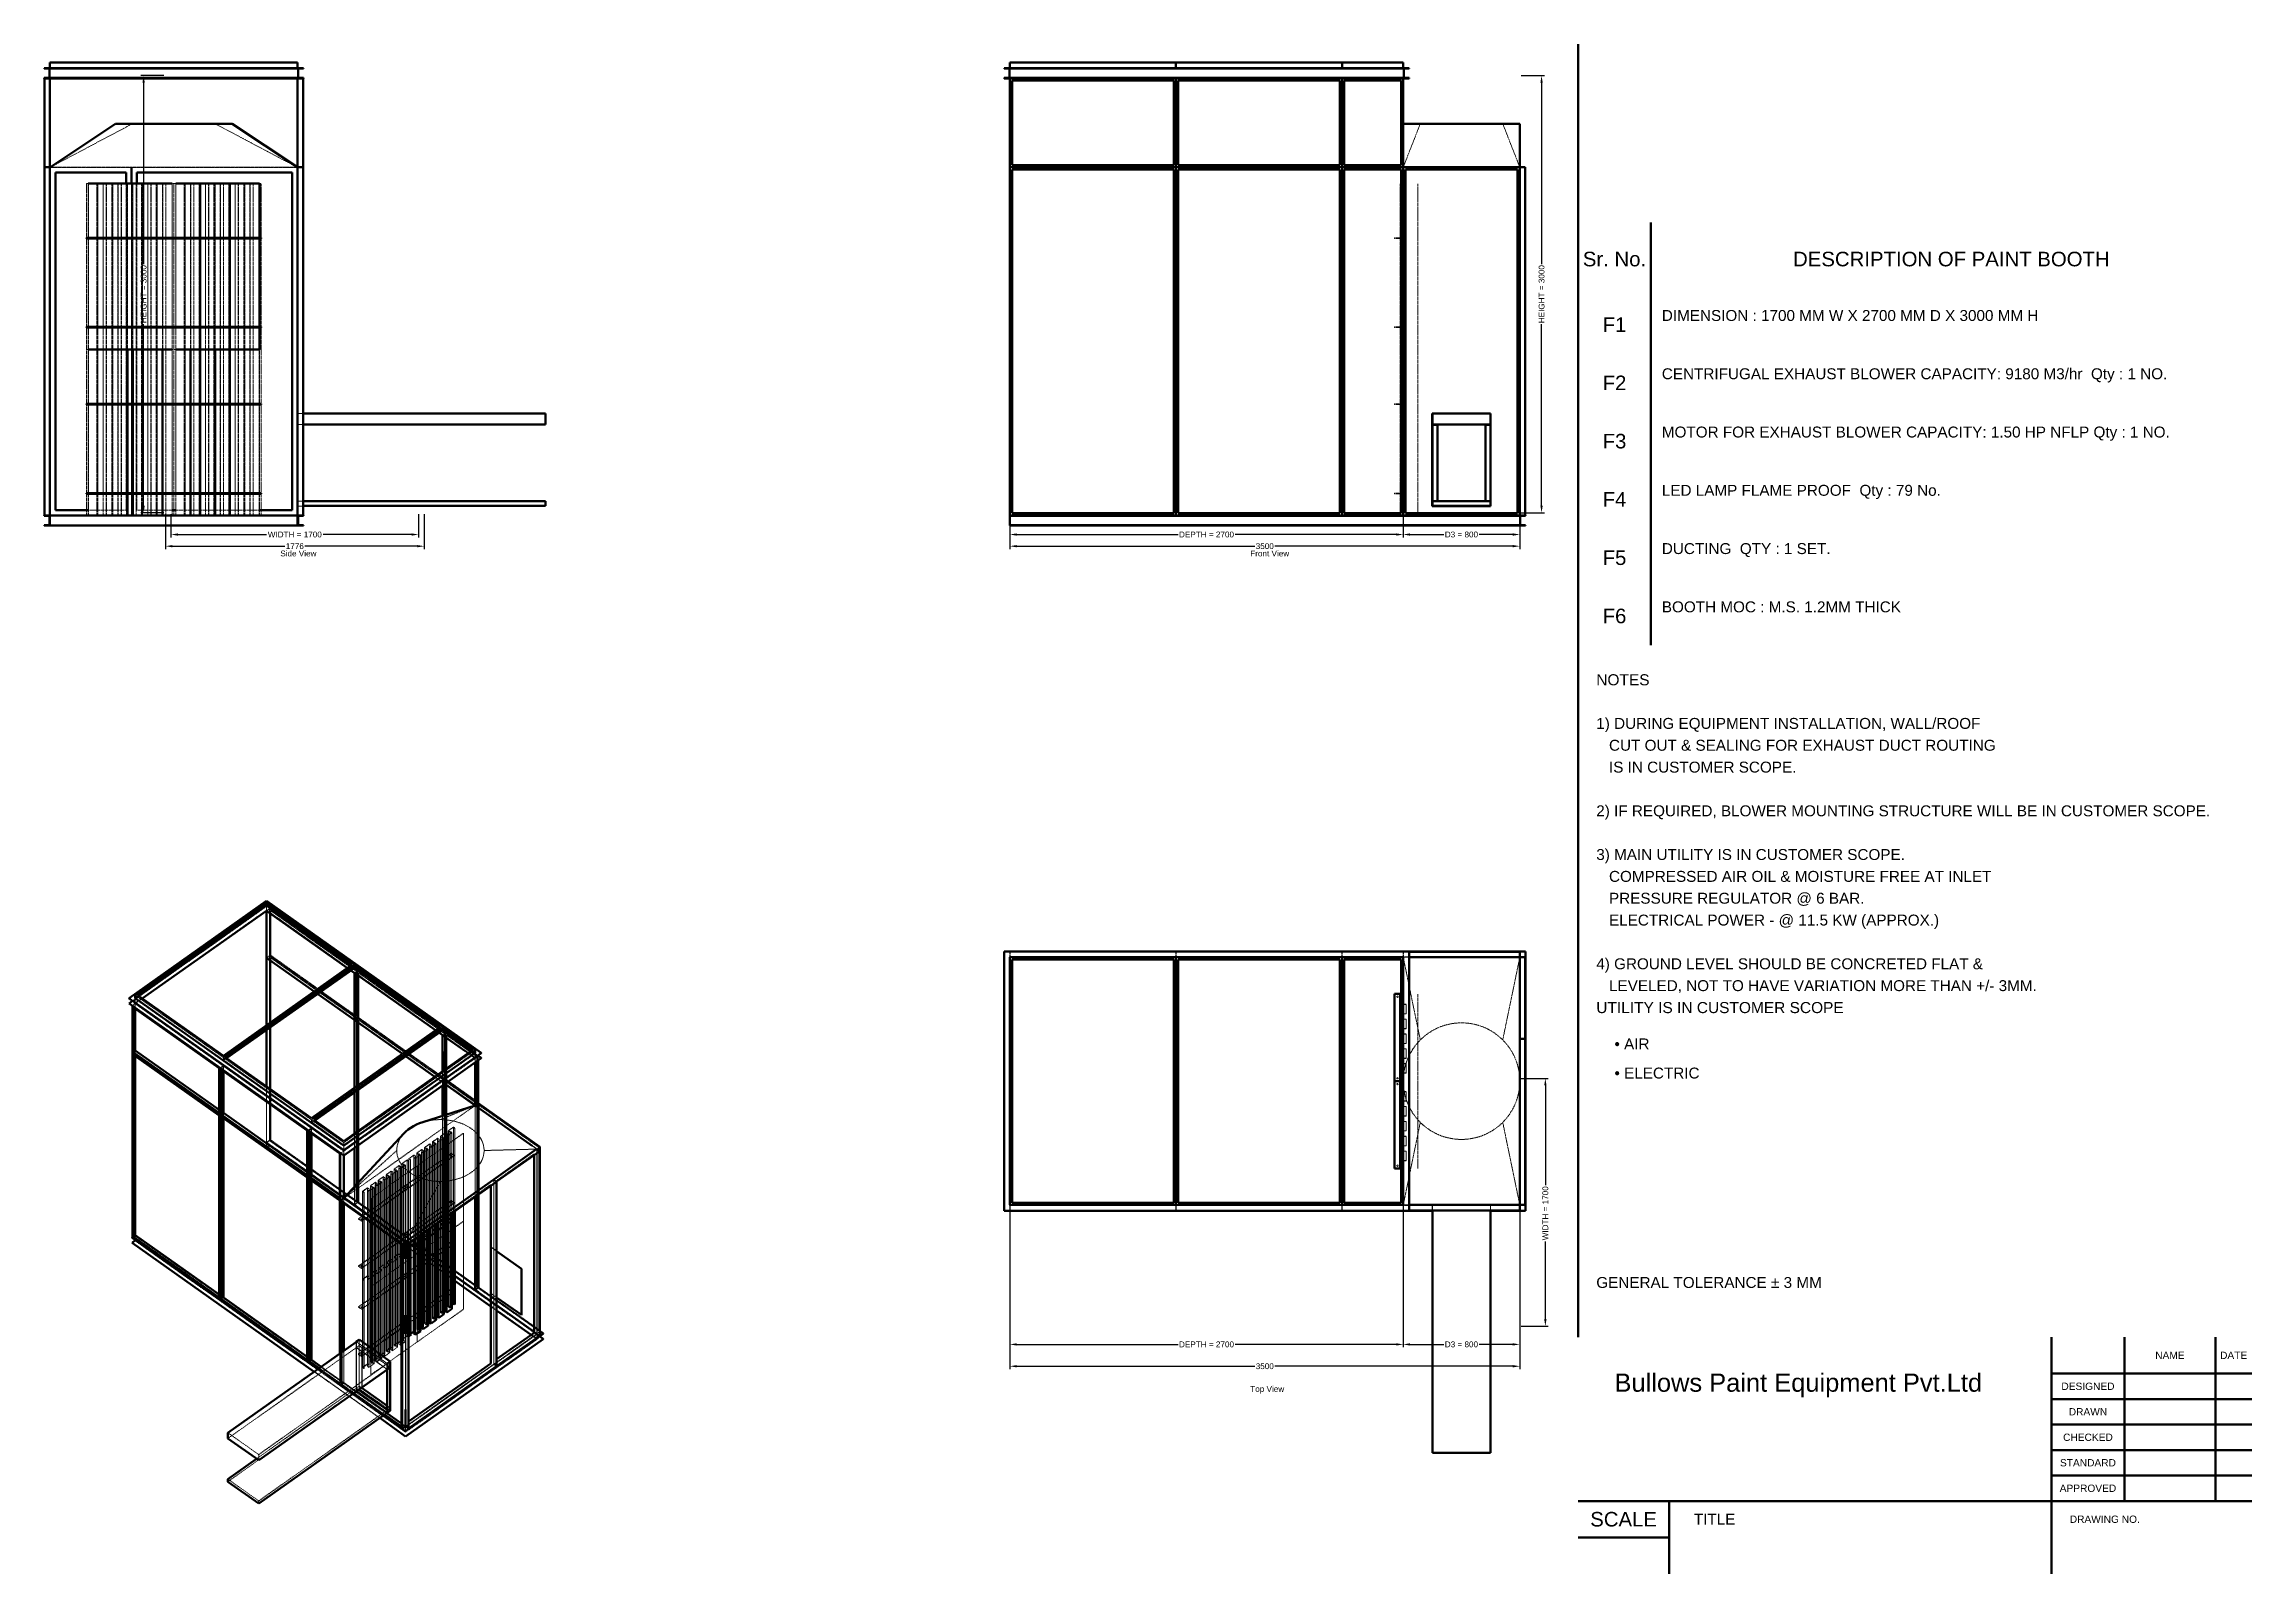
# Model space of a CAD drawing. Header units: millimetres. Extents: x 83 to 15238, y 375 to 10875.
import ezdxf
from ezdxf.enums import TextEntityAlignment as Align

# ---------------------------------------------------------------- set-up
doc = ezdxf.new("R2010")
doc.units = ezdxf.units.MM
doc.linetypes.add('Hidden', pattern=[15, 5, -3, 5, -2])
for name, color, linetype, lineweight in [('Default', 7, 'Continuous', 50), ('Edges', 7, 'Hidden', 15), ('HiddenEdges', 2, 'Hidden', 15), ('HiddenSilhouettes', 2, 'Hidden', 15), ('HiddenWires', 7, 'Hidden', 15), ('Silhouettes', 7, 'Continuous', 50), ('Wires', 7, 'Hidden', 15)]:
    doc.layers.add(name, color=color, linetype=linetype, lineweight=lineweight)
doc.layers.add('Dimension', color=7, linetype='Continuous', lineweight=50, true_color=0x6495ed)
doc.styles.add('Default', font='arial.ttf')
doc.dimstyles.get("Standard").update_dxf_attribs({"dimtxt": 0.18, "dimasz": 0.18, "dimexe": 0.18, "dimexo": 0.0625, "dimgap": 0.09, "dimtad": 0, "dimtih": 1, "dimtoh": 1, "dimdec": 4, "dimzin": 0, "dimdsep": 46, "dimtxsty": 'Standard', "dimcen": 0.09, "dimadec": 0, "dimazin": 0, "dimtfac": 1, "dimtdec": 4, "dimtofl": 0, "dimtmove": 0, "dimatfit": 3, "dimfxl": 1, "dimtolj": 1, "dimtzin": 0, "dimarcsym": 0})

msp = doc.modelspace()

# ---------------------------------------------------------------- texts
at = {"layer": 'Default', "style": 'Default'}
for s, height, p in [('Sr. No.', 100, (10862.5, 9400)), ('DESCRIPTION OF PAINT BOOTH', 100, (13175, 9400)), ('F1', 100, (10862.5, 8950)), ('F2', 100, (10862.5, 8550)), ('F3', 100, (10862.5, 8150)), ('F4', 100, (10862.5, 7750)), ('F5', 100, (10862.5, 7350)), ('F6', 100, (10862.5, 6950)), ('NAME', 50, (14675, 1875)), ('DATE', 50, (15112.5, 1875)), ('DESIGNED', 50, (14112.5, 1662.5)), ('DRAWN', 50, (14112.5, 1487.5)), ('CHECKED', 50, (14112.5, 1312.5)), ('STANDARD', 50, (14112.5, 1137.5)), ('APPROVED', 50, (14112.5, 962.5)), ('SCALE', 100, (10925, 750)), ('TITLE', 75, (11550, 750))]:
    msp.add_text(s, height=height, dxfattribs=at).set_placement(p, align=Align.MIDDLE_CENTER)
for s, height, p in [('DIMENSION : 1700 MM W X 2700 MM D X 3000 MM H', 75, (11187.5, 9050)), ('CENTRIFUGAL EXHAUST BLOWER CAPACITY: 9180 M3/hr  Qty : 1 NO.', 75, (11187.5, 8650)), ('MOTOR FOR EXHAUST BLOWER CAPACITY: 1.50 HP NFLP Qty : 1 NO.', 75, (11187.5, 8250)), ('LED LAMP FLAME PROOF  Qty : 79 No.', 75, (11187.5, 7850)), ('DUCTING  QTY : 1 SET.', 75, (11187.5, 7450)), ('BOOTH MOC : M.S. 1.2MM THICK', 75, (11187.5, 7050)), ('NOTES', 76, (10737.5, 6550)), ('1) DURING EQUIPMENT INSTALLATION, WALL/ROOF', 75, (10737.5, 6250)), ('   CUT OUT & SEALING FOR EXHAUST DUCT ROUTING', 75, (10737.5, 6100)), ('   IS IN CUSTOMER SCOPE.', 75, (10737.5, 5950)), ('2) IF REQUIRED, BLOWER MOUNTING STRUCTURE WILL BE IN CUSTOMER SCOPE.', 75, (10737.5, 5650)), ('3) MAIN UTILITY IS IN CUSTOMER SCOPE.', 75, (10737.5, 5350)), ('   COMPRESSED AIR OIL & MOISTURE FREE AT INLET', 75, (10737.5, 5200)), ('   PRESSURE REGULATOR @ 6 BAR.', 75, (10737.5, 5050)), ('   ELECTRICAL POWER - @ 11.5 KW (APPROX.)', 75, (10737.5, 4900)), ('4) GROUND LEVEL SHOULD BE CONCRETED FLAT &', 75, (10737.5, 4600)), ('   LEVELED, NOT TO HAVE VARIATION MORE THAN +/- 3MM.', 75, (10737.5, 4450)), ('UTILITY IS IN CUSTOMER SCOPE', 76, (10737.5, 4300)), ('• AIR', 75, (10862.5, 4050)), ('• ELECTRIC', 75, (10862.5, 3850)), ('Bullows Paint Equipment Pvt.Ltd', 125, (10862.5, 1750))]:
    msp.add_text(s, height=height, dxfattribs=at).set_placement(p, align=Align.TOP_LEFT)
for s, height, p in [('GENERAL TOLERANCE ± 3 MM', 75, (10737.5, 2375)), ('DRAWING NO.', 50, (13987.5, 750))]:
    msp.add_text(s, height=height, dxfattribs=at).set_placement(p, align=Align.MIDDLE_LEFT)
at = {"layer": 'Dimension', "style": 'Default'}
for s, p in [('Side View', (1704.1667, 7359)), ('Front View', (8362.5, 7359)), ('Top View', (8362.5, 1624))]:
    msp.add_text(s, height=40, dxfattribs=at).set_placement(p)

# ---------------------------------------------------------------- blocks, each defined once
blk = doc.blocks.new('Top')
at = {"layer": 'Edges'}
for points in [[(990, 174), (1067, 548)], [(1633, 548), (1750, -19)]]:
    blk.add_lwpolyline(points, dxfattribs=at)
for points in [[(1633, 1114, 0), (1750, 1681, 0)], [(990, 1487, 0), (1067, 1114, 0)]]:
    blk.add_polyline3d(points, dxfattribs=at)
for start, end in [(45, 135), (135, 154.1767), (315, 45), (205.8233, 225), (225, 315)]:
    blk.add_arc((1350, 831), 400, start, end, dxfattribs=at)
at = {"layer": 'HiddenEdges'}
for points in [[(950, 1681), (990, 1487)], [(950, -19), (990, 174)]]:
    blk.add_lwpolyline(points, dxfattribs=at)
for points in [[(-1753, 1684, 0), (953, 1684, 0)], [(-1753, -22, 0), (-1753, 1684, 0)], [(-1750, 1684, 0), (1753, 1684, 0)], [(-1749, 1681, 0), (-1749, 1718, 0)], [(-1749, 1718, 0), (-611, 1718, 0)], [(-1749, -18, 0), (-1749, 1680, 0)], [(-1749, 1680, 0), (-611, 1680, 0)], [(-1735, 1718, 0), (-1735, 1719, 0)], [(-625, 1718, 0), (-625, 1719, 0)], [(-611, 1681, 0), (-611, 1718, 0)], [(-611, -18, 0), (-611, 1680, 0)], [(-609, 1681, 0), (-609, 1718, 0)], [(-609, 1718, 0), (529, 1718, 0)], [(-609, -18, 0), (-609, 1680, 0)], [(-609, 1680, 0), (529, 1680, 0)], [(-595, 1718, 0), (-595, 1719, 0)], [(515, 1718, 0), (515, 1719, 0)], [(529, 1681, 0), (529, 1718, 0)], [(529, -18, 0), (529, 1680, 0)], [(531, 1681, 0), (531, 1718, 0)], [(531, 1718, 0), (949, 1718, 0)], [(531, 1680, 0), (949, 1680, 0)], [(531, -18, 0), (531, 1680, 0)], [(545, 1718, 0), (545, 1719, 0)], [(935, 1718, 0), (935, 1719, 0)], [(949, 1681, 0), (949, 1718, 0)], [(949, -18, 0), (949, 1680, 0)], [(951, 1681, 0), (951, 1718, 0)], [(951, 1718, 0), (1749, 1718, 0)], [(953, -22, 0), (953, 1684, 0)], [(965, 1718, 0), (965, 1719, 0)], [(1150, 1681, 0), (1150, 1682, 0)], [(1550, 1681, 0), (1550, 1682, 0)], [(1735, 1718, 0), (1735, 1719, 0)], [(1749, 1681, 0), (1749, 1718, 0)], [(1751, 1122, 0), (1751, 1680, 0)], [(1751, 1680, 0), (1787, 1680, 0)], [(1753, -22, 0), (1753, 1684, 0)], [(1750, 1644, 0), (1751, 1644, 0)], [(1750, 1158, 0), (1751, 1158, 0)], [(1750, 1084, 0), (1751, 1084, 0)], [(1751, 1122, 0), (1787, 1122, 0)], [(1751, -18, 0), (1751, 1120, 0)], [(1751, 1120, 0), (1787, 1120, 0)], [(1750, 18, 0), (1751, 18, 0)], [(-1753, -22, 0), (953, -22, 0)], [(-1750, -22, 0), (1753, -22, 0)], [(-1749, -18, 0), (-611, -18, 0)], [(-1749, -56, 0), (-1749, -19, 0)], [(-1749, -56, 0), (-611, -56, 0)], [(-1735, -57, 0), (-1735, -56, 0)], [(-625, -57, 0), (-625, -56, 0)], [(-611, -56, 0), (-611, -19, 0)], [(-609, -18, 0), (529, -18, 0)], [(-609, -56, 0), (-609, -19, 0)], [(-609, -56, 0), (529, -56, 0)], [(-595, -57, 0), (-595, -56, 0)], [(515, -57, 0), (515, -56, 0)], [(529, -56, 0), (529, -19, 0)], [(531, -18, 0), (949, -18, 0)], [(531, -56, 0), (531, -19, 0)], [(531, -56, 0), (949, -56, 0)], [(545, -57, 0), (545, -56, 0)], [(935, -57, 0), (935, -56, 0)], [(949, -56, 0), (949, -19, 0)], [(951, -56, 0), (951, -19, 0)], [(951, -56, 0), (1749, -56, 0)], [(965, -57, 0), (965, -56, 0)], [(1150, -1721, 0), (1150, -19, 0)], [(1550, -1721, 0), (1550, -19, 0)], [(1735, -57, 0), (1735, -56, 0)], [(1749, -56, 0), (1749, -19, 0)], [(1751, -18, 0), (1787, -18, 0)]]:
    blk.add_polyline3d(points, dxfattribs=at)
blk.add_arc((1350, 831), 400, 154.1767, 205.8233, dxfattribs=at)
at = {"layer": 'HiddenSilhouettes'}
for points in [[(-1750, 1681, 0), (-1750, 1721, 0)], [(-1750, 1681, 0), (-1750, 1719, 0)], [(-1750, 1719, 0), (-610, 1719, 0)], [(-1750, 1682, 0), (-610, 1682, 0)], [(-610, 1681, 0), (-610, 1719, 0)], [(-610, 1719, 0), (530, 1719, 0)], [(-610, 1682, 0), (530, 1682, 0)], [(530, 1681, 0), (530, 1719, 0)], [(530, 1719, 0), (950, 1719, 0)], [(530, 1682, 0), (950, 1682, 0)], [(895, 1681, 0), (1119, 1681, 0)], [(950, 1681, 0), (950, 1719, 0)], [(950, 1719, 0), (990, 1719, 0)], [(950, 1682, 0), (1750, 1682, 0)], [(950, 1681, 0), (990, 1681, 0)], [(935, 1418, 0), (950, 1418, 0)], [(935, 1417, 0), (950, 1417, 0)], [(935, 1354, 0), (950, 1354, 0)], [(935, 1352, 0), (950, 1352, 0)], [(935, 1316, 0), (950, 1316, 0)], [(935, 1315, 0), (950, 1315, 0)], [(935, 1252, 0), (950, 1252, 0)], [(935, 1250, 0), (950, 1250, 0)], [(935, 1214, 0), (950, 1214, 0)], [(935, 1213, 0), (950, 1213, 0)], [(950, 1359, 0), (970, 1359, 0)], [(950, 1358, 0), (969, 1358, 0)], [(950, 1294, 0), (969, 1294, 0)], [(950, 1293, 0), (970, 1293, 0)], [(950, 1257, 0), (970, 1257, 0)], [(950, 1256, 0), (969, 1256, 0)], [(969, 1294, 0), (969, 1358, 0)], [(969, 1192, 0), (969, 1256, 0)], [(970, 1293, 0), (970, 1359, 0)], [(970, 1191, 0), (970, 1257, 0)], [(1750, 1075, 0), (1750, 1291, 0)], [(935, 1150, 0), (950, 1150, 0)], [(935, 1148, 0), (950, 1148, 0)], [(935, 1112, 0), (950, 1112, 0)], [(935, 1111, 0), (950, 1111, 0)], [(950, 1192, 0), (969, 1192, 0)], [(950, 1191, 0), (970, 1191, 0)], [(950, 1155, 0), (970, 1155, 0)], [(950, 1154, 0), (969, 1154, 0)], [(950, 1090, 0), (969, 1090, 0)], [(950, 1089, 0), (970, 1089, 0)], [(969, 1090, 0), (969, 1154, 0)], [(970, 1089, 0), (970, 1155, 0)], [(935, 1048, 0), (950, 1048, 0)], [(935, 1046, 0), (950, 1046, 0)], [(935, 1010, 0), (950, 1010, 0)], [(935, 1009, 0), (950, 1009, 0)], [(935, 946, 0), (950, 946, 0)], [(935, 944, 0), (950, 944, 0)], [(950, 1053, 0), (970, 1053, 0)], [(950, 1052, 0), (969, 1052, 0)], [(950, 989, 0), (969, 989, 0)], [(950, 987, 0), (970, 987, 0)], [(950, 951, 0), (970, 951, 0)], [(950, 950, 0), (969, 950, 0)], [(969, 989, 0), (969, 1052, 0)], [(969, 887, 0), (969, 950, 0)], [(970, 987, 0), (970, 1053, 0)], [(970, 885, 0), (970, 951, 0)], [(935, 908, 0), (950, 908, 0)], [(935, 907, 0), (950, 907, 0)], [(935, 844, 0), (950, 844, 0)], [(935, 842, 0), (950, 842, 0)], [(935, 818, 0), (950, 818, 0)], [(935, 817, 0), (950, 817, 0)], [(950, 887, 0), (969, 887, 0)], [(950, 885, 0), (970, 885, 0)], [(950, 759, 0), (970, 759, 0)], [(950, 758, 0), (969, 758, 0)], [(969, 695, 0), (969, 758, 0)], [(970, 693, 0), (970, 759, 0)], [(935, 754, 0), (950, 754, 0)], [(935, 752, 0), (950, 752, 0)], [(935, 716, 0), (950, 716, 0)], [(935, 715, 0), (950, 715, 0)], [(935, 652, 0), (950, 652, 0)], [(935, 650, 0), (950, 650, 0)], [(935, 614, 0), (950, 614, 0)], [(935, 613, 0), (950, 613, 0)], [(950, 695, 0), (969, 695, 0)], [(950, 693, 0), (970, 693, 0)], [(950, 657, 0), (970, 657, 0)], [(950, 656, 0), (969, 656, 0)], [(969, 593, 0), (969, 656, 0)], [(970, 591, 0), (970, 657, 0)], [(935, 550, 0), (950, 550, 0)], [(935, 548, 0), (950, 548, 0)], [(935, 512, 0), (950, 512, 0)], [(935, 511, 0), (950, 511, 0)], [(950, 593, 0), (969, 593, 0)], [(950, 591, 0), (970, 591, 0)], [(950, 555, 0), (970, 555, 0)], [(950, 554, 0), (969, 554, 0)], [(950, 490, 0), (969, 490, 0)], [(950, 489, 0), (970, 489, 0)], [(969, 490, 0), (969, 554, 0)], [(970, 489, 0), (970, 555, 0)], [(935, 448, 0), (950, 448, 0)], [(935, 446, 0), (950, 446, 0)], [(935, 410, 0), (950, 410, 0)], [(935, 409, 0), (950, 409, 0)], [(935, 345, 0), (950, 345, 0)], [(935, 344, 0), (950, 344, 0)], [(935, 308, 0), (950, 308, 0)], [(935, 307, 0), (950, 307, 0)], [(950, 453, 0), (970, 453, 0)], [(950, 452, 0), (969, 452, 0)], [(950, 388, 0), (969, 388, 0)], [(950, 387, 0), (970, 387, 0)], [(950, 351, 0), (970, 351, 0)], [(950, 350, 0), (969, 350, 0)], [(969, 388, 0), (969, 452, 0)], [(969, 286, 0), (969, 350, 0)], [(970, 387, 0), (970, 453, 0)], [(970, 285, 0), (970, 351, 0)], [(935, 244, 0), (950, 244, 0)], [(935, 242, 0), (950, 242, 0)], [(950, 286, 0), (969, 286, 0)], [(950, 285, 0), (970, 285, 0)], [(-1750, -18, 0), (-610, -18, 0)], [(-1750, -57, 0), (-1750, -19, 0)], [(-1750, -19, 0), (895, -19, 0)], [(-1750, -59, 0), (-1750, -19, 0)], [(-1750, -57, 0), (-610, -57, 0)], [(-610, -18, 0), (530, -18, 0)], [(-610, -57, 0), (-610, -19, 0)], [(-610, -57, 0), (530, -57, 0)], [(530, -18, 0), (950, -18, 0)], [(530, -57, 0), (530, -19, 0)], [(530, -57, 0), (950, -57, 0)], [(895, -19, 0), (1343, -19, 0)], [(895, -59, 0), (990, -59, 0)], [(950, -18, 0), (1750, -18, 0)], [(950, -57, 0), (950, -19, 0)], [(950, -19, 0), (990, -19, 0)], [(950, -57, 0), (990, -57, 0)], [(1148, -57, 0), (1148, -19, 0)], [(1150, -57, 0), (1150, -19, 0)], [(1150, -21, 0), (1185, -21, 0)], [(1150, -57, 0), (1150, -56, 0)], [(1150, -56, 0), (1550, -56, 0)], [(1150, -59, 0), (1550, -59, 0)], [(1185, -21, 0), (1185, -19, 0)], [(1515, -21, 0), (1515, -19, 0)], [(1515, -21, 0), (1550, -21, 0)], [(1548, -57, 0), (1548, -19, 0)], [(1550, -57, 0), (1550, -19, 0)], [(1550, -57, 0), (1550, -56, 0)]]:
    blk.add_polyline3d(points, dxfattribs=at)
at = {"layer": 'HiddenWires'}
for points in [[(1050, 831, 0), (1050, 1431, 0)], [(1050, 231, 0), (1050, 831, 0)]]:
    blk.add_polyline3d(points, dxfattribs=at)
at = {"layer": 'Silhouettes'}
for points in [[(-1790, -59, 0), (-1790, 1721, 0)], [(-1790, 1721, 0), (990, 1721, 0)], [(-1750, -19, 0), (-1750, 1681, 0)], [(-1750, 1681, 0), (-610, 1681, 0)], [(-1750, 1681, 0), (895, 1681, 0)], [(-610, 1681, 0), (530, 1681, 0)], [(-610, -19, 0), (-610, 1681, 0)], [(530, -19, 0), (530, 1681, 0)], [(530, 1681, 0), (950, 1681, 0)], [(895, 1721, 0), (1790, 1721, 0)], [(950, -19, 0), (950, 1681, 0)], [(990, -59, 0), (990, 1721, 0)], [(990, 1719, 0), (1750, 1719, 0)], [(990, 1681, 0), (1750, 1681, 0)], [(1750, 1681, 0), (1750, 1719, 0)], [(1750, 1121, 0), (1750, 1681, 0)], [(1750, 1681, 0), (1787, 1681, 0)], [(1787, 1121, 0), (1787, 1681, 0)], [(1790, -59, 0), (1790, 1721, 0)], [(-1735, -4, 0), (-1735, 1666, 0)], [(-1735, 1666, 0), (-625, 1666, 0)], [(-625, -4, 0), (-625, 1666, 0)], [(-595, 1666, 0), (515, 1666, 0)], [(-595, -4, 0), (-595, 1666, 0)], [(515, -4, 0), (515, 1666, 0)], [(545, -4, 0), (545, 1666, 0)], [(545, 1666, 0), (935, 1666, 0)], [(935, -4, 0), (935, 1666, 0)], [(890, 831, 0), (890, 1431, 0)], [(890, 1431, 0), (930, 1431, 0)], [(930, 831, 0), (930, 1431, 0)], [(930, 1352, 0), (930, 1418, 0)], [(930, 1418, 0), (935, 1418, 0)], [(931, 1354, 0), (931, 1417, 0)], [(931, 1417, 0), (935, 1417, 0)], [(930, 1352, 0), (935, 1352, 0)], [(930, 1250, 0), (930, 1316, 0)], [(930, 1316, 0), (935, 1316, 0)], [(930, 1250, 0), (935, 1250, 0)], [(930, 1148, 0), (930, 1214, 0)], [(930, 1214, 0), (935, 1214, 0)], [(931, 1354, 0), (935, 1354, 0)], [(931, 1252, 0), (931, 1315, 0)], [(931, 1315, 0), (935, 1315, 0)], [(931, 1252, 0), (935, 1252, 0)], [(931, 1150, 0), (931, 1213, 0)], [(931, 1213, 0), (935, 1213, 0)], [(930, 1148, 0), (935, 1148, 0)], [(930, 1046, 0), (930, 1112, 0)], [(930, 1112, 0), (935, 1112, 0)], [(931, 1150, 0), (935, 1150, 0)], [(931, 1048, 0), (931, 1111, 0)], [(931, 1111, 0), (935, 1111, 0)], [(1750, -19, 0), (1750, 1121, 0)], [(1750, 1121, 0), (1787, 1121, 0)], [(1787, -19, 0), (1787, 1121, 0)], [(930, 1046, 0), (935, 1046, 0)], [(930, 944, 0), (930, 1010, 0)], [(930, 1010, 0), (935, 1010, 0)], [(930, 944, 0), (935, 944, 0)], [(931, 1048, 0), (935, 1048, 0)], [(931, 946, 0), (931, 1009, 0)], [(931, 1009, 0), (935, 1009, 0)], [(931, 946, 0), (935, 946, 0)], [(890, 231, 0), (890, 831, 0)], [(890, 831, 0), (930, 831, 0)], [(930, 842, 0), (930, 908, 0)], [(930, 908, 0), (935, 908, 0)], [(930, 842, 0), (935, 842, 0)], [(930, 807, 0), (930, 831, 0)], [(930, 752, 0), (930, 818, 0)], [(930, 818, 0), (935, 818, 0)], [(931, 844, 0), (931, 907, 0)], [(931, 907, 0), (935, 907, 0)], [(931, 844, 0), (935, 844, 0)], [(931, 754, 0), (931, 817, 0)], [(931, 817, 0), (935, 817, 0)], [(930, 231, 0), (930, 753, 0)], [(930, 752, 0), (935, 752, 0)], [(930, 650, 0), (930, 716, 0)], [(930, 716, 0), (935, 716, 0)], [(930, 650, 0), (935, 650, 0)], [(930, 548, 0), (930, 614, 0)], [(930, 614, 0), (935, 614, 0)], [(931, 754, 0), (935, 754, 0)], [(931, 652, 0), (931, 715, 0)], [(931, 715, 0), (935, 715, 0)], [(931, 652, 0), (935, 652, 0)], [(931, 550, 0), (931, 613, 0)], [(931, 613, 0), (935, 613, 0)], [(930, 548, 0), (935, 548, 0)], [(930, 446, 0), (930, 512, 0)], [(930, 512, 0), (935, 512, 0)], [(931, 550, 0), (935, 550, 0)], [(931, 448, 0), (931, 511, 0)], [(931, 511, 0), (935, 511, 0)], [(930, 446, 0), (935, 446, 0)], [(930, 344, 0), (930, 410, 0)], [(930, 410, 0), (935, 410, 0)], [(930, 344, 0), (935, 344, 0)], [(930, 242, 0), (930, 308, 0)], [(930, 308, 0), (935, 308, 0)], [(931, 448, 0), (935, 448, 0)], [(931, 345, 0), (931, 409, 0)], [(931, 409, 0), (935, 409, 0)], [(931, 345, 0), (935, 345, 0)], [(931, 244, 0), (931, 307, 0)], [(931, 307, 0), (935, 307, 0)], [(890, 231, 0), (930, 231, 0)], [(930, 242, 0), (935, 242, 0)], [(931, 244, 0), (935, 244, 0)], [(-1790, -59, 0), (990, -59, 0)], [(-1750, -19, 0), (-610, -19, 0)], [(-1735, -4, 0), (-625, -4, 0)], [(-610, -19, 0), (530, -19, 0)], [(-595, -4, 0), (515, -4, 0)], [(530, -19, 0), (950, -19, 0)], [(545, -4, 0), (935, -4, 0)], [(990, -19, 0), (1750, -19, 0)], [(990, -57, 0), (1750, -57, 0)], [(990, -59, 0), (1150, -59, 0)], [(1150, -1721, 0), (1150, -57, 0)], [(1550, -1721, 0), (1550, -57, 0)], [(1550, -59, 0), (1790, -59, 0)], [(1750, -57, 0), (1750, -19, 0)], [(1750, -19, 0), (1787, -19, 0)], [(1150, -1721, 0), (1550, -1721, 0)]]:
    blk.add_polyline3d(points, dxfattribs=at)
for points in [[(-1750, 1721, 0)], [(1750, 1682, 0)], [(930, 1398, 0)], [(1750, 1291, 0)]]:
    blk.add_polyline3d(points, close=True, dxfattribs=at)
at = {"layer": 'Wires'}
for centre in [(910, 1411), (910, 851), (910, 811), (910, 251)]:
    blk.add_circle(centre, 5, dxfattribs=at)
blk = doc.blocks.new('Front')
at = {"layer": 'Edges'}
blk.add_lwpolyline([(950, 871), (1067, 1170)], dxfattribs=at)
blk.add_polyline3d([(1633, 1170, 0), (1750, 871, 0)], dxfattribs=at)
at = {"layer": 'HiddenEdges'}
blk.add_lwpolyline([(950, 870), (950, 871)], dxfattribs=at)
for points in [[(-1750, 1481, 0), (-1750, 1551, 0)], [(-1749, 1551, 0), (-1749, 1588, 0)], [(-1749, 1588, 0), (-611, 1588, 0)], [(-1735, 1588, 0), (-1735, 1589, 0)], [(-625, 1588, 0), (-625, 1589, 0)], [(-611, 1551, 0), (-611, 1588, 0)], [(-609, 1588, 0), (529, 1588, 0)], [(-609, 1551, 0), (-609, 1588, 0)], [(-595, 1588, 0), (-595, 1589, 0)], [(515, 1588, 0), (515, 1589, 0)], [(529, 1551, 0), (529, 1588, 0)], [(531, 1551, 0), (531, 1588, 0)], [(531, 1588, 0), (949, 1588, 0)], [(545, 1588, 0), (545, 1589, 0)], [(935, 1588, 0), (935, 1589, 0)], [(949, 1551, 0), (949, 1588, 0)], [(950, 1481, 0), (950, 1551, 0)], [(-1749, 1480, 0), (-611, 1480, 0)], [(-1749, 872, 0), (-1749, 1480, 0)], [(-611, 872, 0), (-611, 1480, 0)], [(-609, 872, 0), (-609, 1480, 0)], [(-609, 1480, 0), (529, 1480, 0)], [(529, 872, 0), (529, 1480, 0)], [(531, 1480, 0), (949, 1480, 0)], [(531, 872, 0), (531, 1480, 0)], [(949, 872, 0), (949, 1480, 0)], [(-1749, 872, 0), (-611, 872, 0)], [(-1749, -1518, 0), (-1749, 870, 0)], [(-1749, 870, 0), (-611, 870, 0)], [(-611, -1518, 0), (-611, 870, 0)], [(-609, 872, 0), (529, 872, 0)], [(-609, -1518, 0), (-609, 870, 0)], [(-609, 870, 0), (529, 870, 0)], [(529, -1518, 0), (529, 870, 0)], [(531, 872, 0), (949, 872, 0)], [(531, -1518, 0), (531, 870, 0)], [(531, 870, 0), (949, 870, 0)], [(930, -380, 0), (930, 760, 0)], [(949, -1518, 0), (949, 870, 0)], [(951, -1518, 0), (951, 870, 0)], [(951, 870, 0), (1749, 870, 0)], [(969, -380, 0), (969, 760, 0)], [(970, -380, 0), (970, 760, 0)], [(1749, -1518, 0), (1749, 870, 0)], [(1750, 871, 0), (1750, 870, 0)], [(1750, 834, 0), (1751, 834, 0)], [(1751, -1518, 0), (1751, 870, 0)], [(1751, 870, 0), (1787, 870, 0)], [(930, -1520, 0), (930, -380, 0)], [(970, -1520, 0), (970, -380, 0)], [(1750, -1482, 0), (1751, -1482, 0)], [(-1750, -1589, 0), (-1750, -1519, 0)], [(-1749, -1518, 0), (-611, -1518, 0)], [(-609, -1518, 0), (529, -1518, 0)], [(531, -1518, 0), (949, -1518, 0)], [(951, -1518, 0), (1749, -1518, 0)], [(1750, -1589, 0), (1750, -1519, 0)], [(1751, -1518, 0), (1787, -1518, 0)]]:
    blk.add_polyline3d(points, dxfattribs=at)
at = {"layer": 'HiddenSilhouettes'}
for points in [[(950, 870), (950, 871)], [(1750, 871), (1750, 870)]]:
    blk.add_lwpolyline(points, dxfattribs=at)
for points in [[(-1753, 1548, 0)], [(953, 1548, 0)], [(1753, -1522, 0)]]:
    blk.add_polyline3d(points, close=True, dxfattribs=at)
for points in [[(-1750, 1481, 0), (-1750, 1481, 0)], [(-1750, 870, 0), (-1750, 1480, 0)], [(-1750, 1480, 0), (-610, 1480, 0)], [(-610, 1481, 0), (-610, 1481, 0)], [(-610, 1480, 0), (530, 1480, 0)], [(530, 1481, 0), (530, 1481, 0)], [(530, 1480, 0), (950, 1480, 0)], [(950, 1481, 0), (950, 1481, 0)], [(-610, 870, 0), (-610, 1192, 0)], [(530, 871, 0), (530, 1192, 0)], [(-1750, 870, 0), (-610, 870, 0)], [(-610, 870, 0), (530, 870, 0)], [(530, 870, 0), (950, 870, 0)], [(930, 760, 0), (950, 760, 0)], [(931, -380, 0), (931, 760, 0)], [(950, 870, 0), (950, 871, 0)], [(950, 870, 0), (1750, 870, 0)], [(950, 760, 0), (970, 760, 0)], [(890, 382, 0), (890, 387, 0)], [(890, 387, 0), (930, 387, 0)], [(890, 382, 0), (930, 382, 0)], [(930, 382, 0), (930, 387, 0)], [(-1750, -1520, 0), (-1750, 0, 0)], [(-610, -1520, 0), (-610, 0, 0)], [(890, -230, 0), (890, -225, 0)], [(890, -225, 0), (930, -225, 0)], [(890, -230, 0), (930, -230, 0)], [(905, -230, 0), (905, -225, 0)], [(915, -230, 0), (915, -225, 0)], [(930, -230, 0), (930, -225, 0)], [(930, -380, 0), (950, -380, 0)], [(931, -1520, 0), (931, -380, 0)], [(950, -380, 0), (970, -380, 0)], [(969, -1520, 0), (969, -380, 0)], [(890, -758, 0), (890, -753, 0)], [(890, -753, 0), (930, -753, 0)], [(930, -758, 0), (930, -753, 0)], [(890, -758, 0), (930, -758, 0)], [(1150, -895, 0), (1150, -820, 0)], [(1548, -895, 0), (1548, -820, 0)], [(1548, -896, 0), (1550, -896, 0)], [(890, -1370, 0), (890, -1365, 0)], [(890, -1365, 0), (930, -1365, 0)], [(890, -1370, 0), (930, -1370, 0)], [(905, -1370, 0), (905, -1365, 0)], [(915, -1370, 0), (915, -1365, 0)], [(930, -1370, 0), (930, -1365, 0)], [(950, -1520, 0), (950, -1390, 0)], [(1150, -1453, 0), (1150, -1420, 0)], [(1548, -1453, 0), (1548, -1420, 0)], [(-1750, -1520, 0), (-610, -1520, 0)], [(-610, -1520, 0), (530, -1520, 0)], [(530, -1520, 0), (530, -1519, 0)], [(530, -1520, 0), (950, -1520, 0)], [(950, -1520, 0), (1750, -1520, 0)], [(1750, -1520, 0), (1750, -1519, 0)]]:
    blk.add_polyline3d(points, dxfattribs=at)
at = {"layer": 'HiddenWires'}
for points in [[(1050, -380, 0), (1050, 760, 0)], [(1050, -1520, 0), (1050, -380, 0)]]:
    blk.add_polyline3d(points, dxfattribs=at)
at = {"layer": 'Silhouettes'}
for points in [[(950, 871), (950, 1170)], [(1750, 1170), (1750, 871)]]:
    blk.add_lwpolyline(points, dxfattribs=at)
for points in [[(-1790, 1551, 0), (990, 1551, 0)], [(-1790, 1548, 0), (-1790, 1551, 0)], [(-1790, 1548, 0), (990, 1548, 0)], [(-1753, 1484, 0), (-1753, 1548, 0)], [(-1750, 1589, 0), (-610, 1589, 0)], [(-1750, 1551, 0), (-1750, 1589, 0)], [(-610, 1551, 0), (-610, 1589, 0)], [(-610, 1589, 0), (530, 1589, 0)], [(530, 1589, 0), (950, 1589, 0)], [(530, 1551, 0), (530, 1589, 0)], [(950, 1551, 0), (950, 1589, 0)], [(953, 1484, 0), (953, 1548, 0)], [(990, 1548, 0), (990, 1551, 0)], [(-1790, 1484, 0), (990, 1484, 0)], [(-1790, 1481, 0), (-1790, 1484, 0)], [(-1790, 1481, 0), (990, 1481, 0)], [(-1750, 871, 0), (-1750, 1481, 0)], [(-1735, 1466, 0), (-625, 1466, 0)], [(-1735, 886, 0), (-1735, 1466, 0)], [(-625, 886, 0), (-625, 1466, 0)], [(-610, 871, 0), (-610, 1481, 0)], [(-595, 886, 0), (-595, 1466, 0)], [(-595, 1466, 0), (515, 1466, 0)], [(515, 886, 0), (515, 1466, 0)], [(530, 871, 0), (530, 1481, 0)], [(545, 886, 0), (545, 1466, 0)], [(545, 1466, 0), (935, 1466, 0)], [(935, 886, 0), (935, 1466, 0)], [(950, 871, 0), (950, 1481, 0)], [(990, 1481, 0), (990, 1484, 0)], [(950, 1170, 0), (1067, 1170, 0)], [(1067, 1170, 0), (1633, 1170, 0)], [(1633, 1170, 0), (1750, 1170, 0)], [(950, 871, 0), (950, 993, 0)], [(-1750, 871, 0), (-610, 871, 0)], [(-1750, -1519, 0), (-1750, 871, 0)], [(-1750, 871, 0), (-1750, 871, 0)], [(-1735, 886, 0), (-625, 886, 0)], [(-1735, -1504, 0), (-1735, 856, 0)], [(-1735, 856, 0), (-625, 856, 0)], [(-625, -1504, 0), (-625, 856, 0)], [(-610, -1519, 0), (-610, 871, 0)], [(-610, 871, 0), (530, 871, 0)], [(-610, 871, 0), (-610, 871, 0)], [(-595, 886, 0), (515, 886, 0)], [(-595, -1504, 0), (-595, 856, 0)], [(-595, 856, 0), (515, 856, 0)], [(515, -1504, 0), (515, 856, 0)], [(530, -1519, 0), (530, 871, 0)], [(530, 871, 0), (950, 871, 0)], [(530, 870, 0), (530, 871, 0)], [(545, 886, 0), (935, 886, 0)], [(545, -1504, 0), (545, 856, 0)], [(545, 856, 0), (935, 856, 0)], [(935, -1504, 0), (935, 856, 0)], [(950, 871, 0), (1750, 871, 0)], [(950, -1519, 0), (950, 871, 0)], [(965, 856, 0), (1735, 856, 0)], [(965, -1504, 0), (965, 856, 0)], [(1735, -1504, 0), (1735, 856, 0)], [(1750, -1519, 0), (1750, 871, 0)], [(1750, 871, 0), (1787, 871, 0)], [(1787, -1519, 0), (1787, 871, 0)], [(530, -1519, 0), (530, -795, 0)], [(1148, -1455, 0), (1148, -819, 0)], [(1148, -819, 0), (1150, -819, 0)], [(1150, -819, 0), (1550, -819, 0)], [(1150, -820, 0), (1150, -819, 0)], [(1150, -895, 0), (1150, -820, 0)], [(1150, -820, 0), (1550, -820, 0)], [(1150, -895, 0), (1550, -895, 0)], [(1150, -1420, 0), (1150, -895, 0)], [(1150, -896, 0), (1185, -896, 0)], [(1185, -1420, 0), (1185, -896, 0)], [(1515, -1420, 0), (1515, -896, 0)], [(1515, -896, 0), (1548, -896, 0)], [(1548, -820, 0), (1548, -819, 0)], [(1548, -1420, 0), (1548, -895, 0)], [(1550, -1455, 0), (1550, -819, 0)], [(1550, -895, 0), (1550, -820, 0)], [(1750, -1519, 0), (1750, -1192, 0)], [(-1735, -1504, 0), (-625, -1504, 0)], [(-595, -1504, 0), (515, -1504, 0)], [(545, -1504, 0), (935, -1504, 0)], [(965, -1504, 0), (1735, -1504, 0)], [(1148, -1455, 0), (1150, -1455, 0)], [(1150, -1453, 0), (1150, -1420, 0)], [(1150, -1420, 0), (1550, -1420, 0)], [(1150, -1453, 0), (1550, -1453, 0)], [(1150, -1455, 0), (1150, -1453, 0)], [(1150, -1455, 0), (1550, -1455, 0)], [(1548, -1455, 0), (1548, -1453, 0)], [(1550, -1453, 0), (1550, -1420, 0)], [(-1750, -1522, 0), (-1750, -1519, 0)], [(-1750, -1519, 0), (1790, -1519, 0)], [(-1750, -1586, 0), (-1750, -1522, 0)], [(-1750, -1522, 0), (1790, -1522, 0)], [(-1750, -1589, 0), (-1750, -1586, 0)], [(-1750, -1586, 0), (1790, -1586, 0)], [(-1750, -1589, 0), (1790, -1589, 0)], [(1753, -1586, 0), (1753, -1522, 0)], [(1790, -1522, 0), (1790, -1519, 0)], [(1790, -1589, 0), (1790, -1586, 0)]]:
    blk.add_polyline3d(points, dxfattribs=at)
for points in [[(-610, 1480, 0)], [(950, 1480, 0)], [(-610, 870, 0)], [(530, 870, 0)], [(1750, 870, 0)]]:
    blk.add_polyline3d(points, close=True, dxfattribs=at)
blk = doc.blocks.new('Left')
at = {"layer": 'Edges'}
for points in [[(-1681, 870), (-1114, 1170)], [(-548, 1170), (18, 870)]]:
    blk.add_lwpolyline(points, dxfattribs=at)
for points in [[(-1418, 387, 0), (-1418, 760, 0)], [(-1352, 387, 0), (-1352, 760, 0)], [(-1316, 387, 0), (-1316, 760, 0)], [(-1250, 387, 0), (-1250, 760, 0)], [(-1214, 387, 0), (-1214, 760, 0)], [(-1148, 387, 0), (-1148, 760, 0)], [(-1112, 387, 0), (-1112, 760, 0)], [(-1046, 387, 0), (-1046, 760, 0)], [(-1010, 387, 0), (-1010, 760, 0)], [(-944, 387, 0), (-944, 760, 0)], [(-908, 387, 0), (-908, 760, 0)], [(-842, 387, 0), (-842, 760, 0)], [(-818, 387, 0), (-818, 760, 0)], [(-752, 387, 0), (-752, 760, 0)], [(-716, 387, 0), (-716, 760, 0)], [(-614, 387, 0), (-614, 760, 0)], [(-548, 387, 0), (-548, 760, 0)], [(-512, 387, 0), (-512, 760, 0)], [(-410, 387, 0), (-410, 760, 0)], [(-344, 387, 0), (-344, 760, 0)], [(-308, 387, 0), (-308, 760, 0)], [(-1418, -225, 0), (-1418, 382, 0)], [(-1352, -225, 0), (-1352, 382, 0)], [(-1316, -225, 0), (-1316, 382, 0)], [(-1250, -225, 0), (-1250, 382, 0)], [(-1214, -225, 0), (-1214, 382, 0)], [(-1148, -225, 0), (-1148, 382, 0)], [(-1112, -225, 0), (-1112, 382, 0)], [(-1046, -225, 0), (-1046, 382, 0)], [(-1010, -225, 0), (-1010, 382, 0)], [(-944, -225, 0), (-944, 382, 0)], [(-908, -225, 0), (-908, 382, 0)], [(-842, -225, 0), (-842, 382, 0)], [(-818, -225, 0), (-818, 382, 0)], [(-752, -225, 0), (-752, 382, 0)], [(-716, -225, 0), (-716, 382, 0)], [(-614, -225, 0), (-614, 382, 0)], [(-548, -225, 0), (-548, 382, 0)], [(-512, -225, 0), (-512, 382, 0)], [(-410, -225, 0), (-410, 382, 0)], [(-344, -225, 0), (-344, 382, 0)], [(-308, -225, 0), (-308, 382, 0)], [(-1418, -380, 0), (-1418, -230, 0)], [(-1352, -380, 0), (-1352, -230, 0)], [(-1316, -380, 0), (-1316, -230, 0)], [(-1250, -380, 0), (-1250, -230, 0)], [(-1214, -380, 0), (-1214, -230, 0)], [(-1148, -380, 0), (-1148, -230, 0)], [(-1112, -380, 0), (-1112, -230, 0)], [(-1046, -380, 0), (-1046, -230, 0)], [(-1010, -380, 0), (-1010, -230, 0)], [(-944, -380, 0), (-944, -230, 0)], [(-908, -380, 0), (-908, -230, 0)], [(-842, -380, 0), (-842, -230, 0)], [(-818, -380, 0), (-818, -230, 0)], [(-752, -380, 0), (-752, -230, 0)], [(-716, -380, 0), (-716, -230, 0)], [(-614, -380, 0), (-614, -230, 0)], [(-548, -380, 0), (-548, -230, 0)], [(-512, -380, 0), (-512, -230, 0)], [(-410, -380, 0), (-410, -230, 0)], [(-344, -380, 0), (-344, -230, 0)], [(-308, -380, 0), (-308, -230, 0)], [(-1418, -753, 0), (-1418, -380, 0)], [(-1352, -753, 0), (-1352, -380, 0)], [(-1316, -753, 0), (-1316, -380, 0)], [(-1250, -753, 0), (-1250, -380, 0)], [(-1214, -753, 0), (-1214, -380, 0)], [(-1046, -753, 0), (-1046, -380, 0)], [(-1010, -753, 0), (-1010, -380, 0)], [(-944, -753, 0), (-944, -380, 0)], [(-842, -753, 0), (-842, -380, 0)], [(-818, -753, 0), (-818, -380, 0)], [(-752, -753, 0), (-752, -380, 0)], [(-614, -753, 0), (-614, -380, 0)], [(-512, -753, 0), (-512, -380, 0)], [(-410, -753, 0), (-410, -380, 0)], [(-344, -753, 0), (-344, -380, 0)], [(-308, -753, 0), (-308, -380, 0)], [(-242, -753, 0), (-242, -380, 0)], [(-1418, -1365, 0), (-1418, -758, 0)], [(-1352, -1365, 0), (-1352, -758, 0)], [(-1316, -1365, 0), (-1316, -758, 0)], [(-1250, -1365, 0), (-1250, -758, 0)], [(-1214, -1365, 0), (-1214, -758, 0)], [(-1046, -1365, 0), (-1046, -758, 0)], [(-1010, -1365, 0), (-1010, -758, 0)], [(-944, -1365, 0), (-944, -758, 0)], [(-842, -1365, 0), (-842, -758, 0)], [(-818, -1365, 0), (-818, -758, 0)], [(-752, -1365, 0), (-752, -758, 0)], [(-614, -1365, 0), (-614, -758, 0)], [(-512, -1365, 0), (-512, -758, 0)], [(-410, -1365, 0), (-410, -758, 0)], [(-344, -1365, 0), (-344, -758, 0)], [(-308, -1365, 0), (-308, -758, 0)], [(-242, -1365, 0), (-242, -758, 0)], [(-1418, -1520, 0), (-1418, -1370, 0)], [(-1352, -1520, 0), (-1352, -1370, 0)], [(-1316, -1520, 0), (-1316, -1370, 0)], [(-1250, -1520, 0), (-1250, -1370, 0)], [(-1214, -1520, 0), (-1214, -1370, 0)], [(-1046, -1520, 0), (-1046, -1370, 0)], [(-1010, -1520, 0), (-1010, -1370, 0)], [(-944, -1520, 0), (-944, -1370, 0)], [(-842, -1520, 0), (-842, -1370, 0)], [(-818, -1520, 0), (-818, -1370, 0)], [(-752, -1520, 0), (-752, -1370, 0)], [(-614, -1520, 0), (-614, -1370, 0)], [(-512, -1520, 0), (-512, -1370, 0)], [(-410, -1520, 0), (-410, -1370, 0)], [(-344, -1520, 0), (-344, -1370, 0)], [(-308, -1520, 0), (-308, -1370, 0)], [(-242, -1520, 0), (-242, -1370, 0)]]:
    blk.add_polyline3d(points, dxfattribs=at)
for points in [[(-1359, 760, 0)], [(-1353, 760, 0)], [(-1315, 760, 0)], [(-1293, 760, 0)], [(-1256, 760, 0)], [(-1192, 760, 0)], [(-1191, 760, 0)], [(-1155, 760, 0)], [(-1154, 760, 0)], [(-1090, 760, 0)], [(-1089, 760, 0)], [(-1053, 760, 0)], [(-1052, 760, 0)], [(-988, 760, 0)], [(-987, 760, 0)], [(-951, 760, 0)], [(-950, 760, 0)], [(-886, 760, 0)], [(-885, 760, 0)], [(-759, 760, 0)], [(-694, 760, 0)], [(-693, 760, 0)], [(-657, 760, 0)], [(-656, 760, 0)], [(-554, 760, 0)], [(-489, 760, 0)], [(-452, 760, 0)], [(-409, 760, 0)], [(-351, 760, 0)], [(-350, 760, 0)], [(-307, 760, 0)], [(-286, 760, 0)], [(-285, 760, 0)], [(-244, 760, 0)]]:
    blk.add_polyline3d(points, close=True, dxfattribs=at)
at = {"layer": 'HiddenEdges'}
blk.add_lwpolyline([(18, 870), (19, 870)], dxfattribs=at)
for points in [[(-1681, 1481, 0), (-1681, 1551, 0)], [(-1680, 1551, 0), (-1680, 1588, 0)], [(18, 1588, 0), (-1680, 1588, 0)], [(-1666, 1588, 0), (-1666, 1589, 0)], [(4, 1588, 0), (4, 1589, 0)], [(18, 1551, 0), (18, 1588, 0)], [(19, 1481, 0), (19, 1551, 0)], [(-1718, 1466, 0), (-1719, 1466, 0)], [(-1681, 1480, 0), (-1718, 1480, 0)], [(-1718, 872, 0), (-1718, 1480, 0)], [(56, 1480, 0), (19, 1480, 0)], [(56, 872, 0), (56, 1480, 0)], [(57, 1466, 0), (56, 1466, 0)], [(-1718, 886, 0), (-1719, 886, 0)], [(-1718, 856, 0), (-1719, 856, 0)], [(-1681, 872, 0), (-1718, 872, 0)], [(-1681, 870, 0), (-1718, 870, 0)], [(-1718, -1518, 0), (-1718, 870, 0)], [(-1680, -1518, 0), (-1680, 870, 0)], [(-1359, -380, 0), (-1359, 760, 0)], [(-1353, -380, 0), (-1353, 760, 0)], [(-1315, -380, 0), (-1315, 760, 0)], [(-1293, -380, 0), (-1293, 760, 0)], [(-1256, -380, 0), (-1256, 760, 0)], [(-1192, -380, 0), (-1192, 760, 0)], [(-1191, -380, 0), (-1191, 760, 0)], [(-1155, -380, 0), (-1155, 760, 0)], [(-1154, -380, 0), (-1154, 760, 0)], [(-1122, -1518, 0), (-1122, 870, 0)], [(-1120, -1518, 0), (-1120, 870, 0)], [(-1090, -380, 0), (-1090, 760, 0)], [(-1089, -380, 0), (-1089, 760, 0)], [(-1053, -380, 0), (-1053, 760, 0)], [(-1052, -380, 0), (-1052, 760, 0)], [(-988, -380, 0), (-988, 760, 0)], [(-987, -380, 0), (-987, 760, 0)], [(-951, -380, 0), (-951, 760, 0)], [(-950, -380, 0), (-950, 760, 0)], [(-886, -380, 0), (-886, 760, 0)], [(-885, -380, 0), (-885, 760, 0)], [(-759, -380, 0), (-759, 760, 0)], [(-694, -380, 0), (-694, 760, 0)], [(-693, -380, 0), (-693, 760, 0)], [(-657, -380, 0), (-657, 760, 0)], [(-656, -380, 0), (-656, 760, 0)], [(-554, -380, 0), (-554, 760, 0)], [(-489, -380, 0), (-489, 760, 0)], [(-452, -380, 0), (-452, 760, 0)], [(-409, -380, 0), (-409, 760, 0)], [(-351, -380, 0), (-351, 760, 0)], [(-350, -380, 0), (-350, 760, 0)], [(-307, -380, 0), (-307, 760, 0)], [(-286, -380, 0), (-286, 760, 0)], [(-285, -380, 0), (-285, 760, 0)], [(-244, -380, 0), (-244, 760, 0)], [(56, 872, 0), (19, 872, 0)], [(56, 870, 0), (19, 870, 0)], [(57, 886, 0), (56, 886, 0)], [(56, -1518, 0), (56, 870, 0)], [(57, 856, 0), (56, 856, 0)], [(-1418, 382, 0), (-1418, 387, 0)], [(-1352, 382, 0), (-1352, 387, 0)], [(-1316, 382, 0), (-1316, 387, 0)], [(-1250, 382, 0), (-1250, 387, 0)], [(-1214, 382, 0), (-1214, 387, 0)], [(-1148, 382, 0), (-1148, 387, 0)], [(-1112, 382, 0), (-1112, 387, 0)], [(-1046, 382, 0), (-1046, 387, 0)], [(-1010, 382, 0), (-1010, 387, 0)], [(-944, 382, 0), (-944, 387, 0)], [(-908, 382, 0), (-908, 387, 0)], [(-842, 382, 0), (-842, 387, 0)], [(-818, 382, 0), (-818, 387, 0)], [(-752, 382, 0), (-752, 387, 0)], [(-716, 382, 0), (-716, 387, 0)], [(-614, 382, 0), (-614, 387, 0)], [(-548, 382, 0), (-548, 387, 0)], [(-512, 382, 0), (-512, 387, 0)], [(-410, 382, 0), (-410, 387, 0)], [(-344, 382, 0), (-344, 387, 0)], [(-308, 382, 0), (-308, 387, 0)], [(-1418, -230, 0), (-1418, -225, 0)], [(-1352, -230, 0), (-1352, -225, 0)], [(-1316, -230, 0), (-1316, -225, 0)], [(-1250, -230, 0), (-1250, -225, 0)], [(-1214, -230, 0), (-1214, -225, 0)], [(-1148, -230, 0), (-1148, -225, 0)], [(-1112, -230, 0), (-1112, -225, 0)], [(-1046, -230, 0), (-1046, -225, 0)], [(-1010, -230, 0), (-1010, -225, 0)], [(-944, -230, 0), (-944, -225, 0)], [(-908, -230, 0), (-908, -225, 0)], [(-842, -230, 0), (-842, -225, 0)], [(-818, -230, 0), (-818, -225, 0)], [(-752, -230, 0), (-752, -225, 0)], [(-716, -230, 0), (-716, -225, 0)], [(-614, -230, 0), (-614, -225, 0)], [(-548, -230, 0), (-548, -225, 0)], [(-512, -230, 0), (-512, -225, 0)], [(-410, -230, 0), (-410, -225, 0)], [(-344, -230, 0), (-344, -225, 0)], [(-308, -230, 0), (-308, -225, 0)], [(-1359, -1520, 0), (-1359, -380, 0)], [(-1294, -1520, 0), (-1294, -380, 0)], [(-1293, -1520, 0), (-1293, -380, 0)], [(-1257, -1520, 0), (-1257, -380, 0)], [(-1256, -1520, 0), (-1256, -380, 0)], [(-1192, -1520, 0), (-1192, -380, 0)], [(-1155, -1520, 0), (-1155, -380, 0)], [(-1111, -1520, 0), (-1111, -380, 0)], [(-1089, -1520, 0), (-1089, -380, 0)], [(-1052, -1520, 0), (-1052, -380, 0)], [(-1009, -1520, 0), (-1009, -380, 0)], [(-950, -1520, 0), (-950, -380, 0)], [(-945, -1520, 0), (-945, -380, 0)], [(-886, -1520, 0), (-886, -380, 0)], [(-885, -1520, 0), (-885, -380, 0)], [(-759, -1520, 0), (-759, -380, 0)], [(-758, -1520, 0), (-758, -380, 0)], [(-715, -1520, 0), (-715, -380, 0)], [(-656, -1520, 0), (-656, -380, 0)], [(-592, -1520, 0), (-592, -380, 0)], [(-555, -1520, 0), (-555, -380, 0)], [(-554, -1520, 0), (-554, -380, 0)], [(-549, -1520, 0), (-549, -380, 0)], [(-490, -1520, 0), (-490, -380, 0)], [(-489, -1520, 0), (-489, -380, 0)], [(-453, -1520, 0), (-453, -380, 0)], [(-452, -1520, 0), (-452, -380, 0)], [(-409, -1520, 0), (-409, -380, 0)], [(-387, -1520, 0), (-387, -380, 0)], [(-351, -1520, 0), (-351, -380, 0)], [(-350, -1520, 0), (-350, -380, 0)], [(-286, -1520, 0), (-286, -380, 0)], [(-285, -1520, 0), (-285, -380, 0)], [(-244, -1520, 0), (-244, -380, 0)], [(-1418, -758, 0), (-1418, -753, 0)], [(-1352, -758, 0), (-1352, -753, 0)], [(-1316, -758, 0), (-1316, -753, 0)], [(-1250, -758, 0), (-1250, -753, 0)], [(-1214, -758, 0), (-1214, -753, 0)], [(-1046, -758, 0), (-1046, -753, 0)], [(-1010, -758, 0), (-1010, -753, 0)], [(-944, -758, 0), (-944, -753, 0)], [(-842, -758, 0), (-842, -753, 0)], [(-818, -758, 0), (-818, -753, 0)], [(-752, -758, 0), (-752, -753, 0)], [(-614, -758, 0), (-614, -753, 0)], [(-512, -758, 0), (-512, -753, 0)], [(-410, -758, 0), (-410, -753, 0)], [(-344, -758, 0), (-344, -753, 0)], [(-308, -758, 0), (-308, -753, 0)], [(-242, -758, 0), (-242, -753, 0)], [(-1681, -820, 0), (-1682, -820, 0)], [(-1718, -1504, 0), (-1719, -1504, 0)], [(-1681, -1420, 0), (-1682, -1420, 0)], [(-1418, -1370, 0), (-1418, -1365, 0)], [(-1352, -1370, 0), (-1352, -1365, 0)], [(-1316, -1370, 0), (-1316, -1365, 0)], [(-1250, -1370, 0), (-1250, -1365, 0)], [(-1214, -1370, 0), (-1214, -1365, 0)], [(-1046, -1370, 0), (-1046, -1365, 0)], [(-1010, -1370, 0), (-1010, -1365, 0)], [(-944, -1370, 0), (-944, -1365, 0)], [(-842, -1370, 0), (-842, -1365, 0)], [(-818, -1370, 0), (-818, -1365, 0)], [(-752, -1370, 0), (-752, -1365, 0)], [(-614, -1370, 0), (-614, -1365, 0)], [(-512, -1370, 0), (-512, -1365, 0)], [(-410, -1370, 0), (-410, -1365, 0)], [(-344, -1370, 0), (-344, -1365, 0)], [(-308, -1370, 0), (-308, -1365, 0)], [(-242, -1370, 0), (-242, -1365, 0)], [(57, -1504, 0), (56, -1504, 0)], [(59, -1519, 0), (-1721, -1519, 0)], [(59, -1522, 0), (-1721, -1522, 0)], [(59, -1586, 0), (-1721, -1586, 0)], [(59, -1589, 0), (-1721, -1589, 0)], [(-1681, -1518, 0), (-1718, -1518, 0)], [(22, -1522, 0), (-1684, -1522, 0)], [(22, -1586, 0), (-1684, -1586, 0)], [(-1122, -1518, 0), (-1680, -1518, 0)], [(18, -1518, 0), (-1120, -1518, 0)], [(56, -1518, 0), (19, -1518, 0)]]:
    blk.add_polyline3d(points, dxfattribs=at)
at = {"layer": 'HiddenSilhouettes'}
blk.add_lwpolyline([(18, 871), (19, 870)], dxfattribs=at)
for points in [[(-1684, 1548, 0)], [(22, 1548, 0)]]:
    blk.add_polyline3d(points, close=True, dxfattribs=at)
for points in [[(-1719, 1481, 0), (-1719, 1481, 0)], [(-1681, 1481, 0), (-1681, 1481, 0)], [(19, 1481, 0), (19, 1481, 0)], [(57, 1481, 0), (57, 1481, 0)], [(-1679, 871, 0), (-1121, 871, 0)], [(-1417, -380, 0), (-1417, 760, 0)], [(-1358, -380, 0), (-1358, 760, 0)], [(-1294, -380, 0), (-1294, 760, 0)], [(-1257, -380, 0), (-1257, 760, 0)], [(-1251, -380, 0), (-1251, 760, 0)], [(-1213, -380, 0), (-1213, 760, 0)], [(-1158, -1482, 0), (-1158, 760, 0)], [(-1150, -380, 0), (-1150, 760, 0)], [(-1121, 871, 0), (17, 871, 0)], [(-1121, 870, 0), (-1121, 871, 0)], [(-1121, -1519, 0), (-1121, 760, 0)], [(-1111, -380, 0), (-1111, 760, 0)], [(-1084, -1482, 0), (-1084, 760, 0)], [(-1048, -380, 0), (-1048, 760, 0)], [(-1009, -380, 0), (-1009, 760, 0)], [(-945, -380, 0), (-945, 760, 0)], [(-907, -380, 0), (-907, 760, 0)], [(-843, -380, 0), (-843, 760, 0)], [(-817, -380, 0), (-817, 760, 0)], [(-758, -380, 0), (-758, 760, 0)], [(-753, -380, 0), (-753, 760, 0)], [(-715, -380, 0), (-715, 760, 0)], [(-651, -380, 0), (-651, 760, 0)], [(-613, -380, 0), (-613, 760, 0)], [(-592, -380, 0), (-592, 760, 0)], [(-591, -380, 0), (-591, 760, 0)], [(-555, -380, 0), (-555, 760, 0)], [(-549, -380, 0), (-549, 760, 0)], [(-511, -380, 0), (-511, 760, 0)], [(-490, -380, 0), (-490, 760, 0)], [(-453, -380, 0), (-453, 760, 0)], [(-448, -380, 0), (-448, 760, 0)], [(-388, -380, 0), (-388, 760, 0)], [(-387, -380, 0), (-387, 760, 0)], [(-345, -380, 0), (-345, 760, 0)], [(18, 871, 0), (19, 871, 0)], [(-650, 382, 0), (-650, 387, 0)], [(-446, 382, 0), (-446, 387, 0)], [(-242, 382, 0), (-242, 387, 0)], [(-1416, -230, 0), (-1416, -225, 0)], [(-1406, -230, 0), (-1406, -225, 0)], [(-856, -230, 0), (-856, -225, 0)], [(-846, -230, 0), (-846, -225, 0)], [(-816, -230, 0), (-816, -225, 0)], [(-806, -230, 0), (-806, -225, 0)], [(-650, -230, 0), (-650, -225, 0)], [(-446, -230, 0), (-446, -225, 0)], [(-256, -230, 0), (-256, -225, 0)], [(-246, -230, 0), (-246, -225, 0)], [(-242, -230, 0), (-242, -225, 0)], [(-1417, -1520, 0), (-1417, -380, 0)], [(-1359, -380, 0), (-1293, -380, 0)], [(-1358, -1520, 0), (-1358, -380, 0)], [(-1358, -380, 0), (-1352, -380, 0)], [(-1353, -1520, 0), (-1353, -380, 0)], [(-1316, -380, 0), (-1294, -380, 0)], [(-1315, -1520, 0), (-1315, -380, 0)], [(-1257, -380, 0), (-1191, -380, 0)], [(-1256, -380, 0), (-1250, -380, 0)], [(-1251, -1520, 0), (-1251, -380, 0)], [(-1214, -380, 0), (-1192, -380, 0)], [(-1213, -1520, 0), (-1213, -380, 0)], [(-1191, -1520, 0), (-1191, -380, 0)], [(-1155, -380, 0), (-1089, -380, 0)], [(-1154, -1520, 0), (-1154, -380, 0)], [(-1154, -380, 0), (-1148, -380, 0)], [(-1150, -1520, 0), (-1150, -380, 0)], [(-1112, -380, 0), (-1090, -380, 0)], [(-1090, -1520, 0), (-1090, -380, 0)], [(-1053, -1520, 0), (-1053, -380, 0)], [(-1053, -380, 0), (-987, -380, 0)], [(-1052, -380, 0), (-1046, -380, 0)], [(-1048, -1520, 0), (-1048, -380, 0)], [(-1010, -380, 0), (-988, -380, 0)], [(-988, -1520, 0), (-988, -380, 0)], [(-987, -1520, 0), (-987, -380, 0)], [(-951, -1520, 0), (-951, -380, 0)], [(-951, -380, 0), (-885, -380, 0)], [(-950, -380, 0), (-944, -380, 0)], [(-908, -380, 0), (-886, -380, 0)], [(-907, -1520, 0), (-907, -380, 0)], [(-843, -1520, 0), (-843, -380, 0)], [(-817, -1520, 0), (-817, -380, 0)], [(-753, -1520, 0), (-753, -380, 0)], [(-753, -380, 0), (-752, -380, 0)], [(-753, -380, 0), (-693, -380, 0)], [(-716, -380, 0), (-694, -380, 0)], [(-694, -1520, 0), (-694, -380, 0)], [(-693, -1520, 0), (-693, -380, 0)], [(-657, -1520, 0), (-657, -380, 0)], [(-657, -380, 0), (-591, -380, 0)], [(-656, -380, 0), (-650, -380, 0)], [(-651, -1520, 0), (-651, -380, 0)], [(-614, -380, 0), (-592, -380, 0)], [(-613, -1520, 0), (-613, -380, 0)], [(-591, -1520, 0), (-591, -380, 0)], [(-555, -380, 0), (-489, -380, 0)], [(-554, -380, 0), (-548, -380, 0)], [(-512, -380, 0), (-490, -380, 0)], [(-511, -1520, 0), (-511, -380, 0)], [(-453, -380, 0), (-387, -380, 0)], [(-452, -380, 0), (-446, -380, 0)], [(-448, -1520, 0), (-448, -380, 0)], [(-410, -380, 0), (-388, -380, 0)], [(-388, -1520, 0), (-388, -380, 0)], [(-351, -380, 0), (-285, -380, 0)], [(-350, -380, 0), (-344, -380, 0)], [(-345, -1520, 0), (-345, -380, 0)], [(-308, -380, 0), (-286, -380, 0)], [(-307, -1520, 0), (-307, -380, 0)], [(-1148, -758, 0), (-1148, -753, 0)], [(-1112, -758, 0), (-1112, -753, 0)], [(-908, -758, 0), (-908, -753, 0)], [(-716, -758, 0), (-716, -753, 0)], [(-650, -758, 0), (-650, -753, 0)], [(-548, -758, 0), (-548, -753, 0)], [(-446, -758, 0), (-446, -753, 0)], [(19, -819, 0), (57, -819, 0)], [(19, -895, 0), (57, -895, 0)], [(19, -896, 0), (21, -896, 0)], [(21, -1420, 0), (21, -896, 0)], [(56, -820, 0), (57, -820, 0)], [(56, -895, 0), (56, -820, 0)], [(-1418, -1482, 0), (-1158, -1482, 0)], [(-1416, -1370, 0), (-1416, -1365, 0)], [(-1406, -1370, 0), (-1406, -1365, 0)], [(-1148, -1370, 0), (-1148, -1365, 0)], [(-1112, -1370, 0), (-1112, -1365, 0)], [(-1084, -1482, 0), (-842, -1482, 0)], [(-908, -1370, 0), (-908, -1365, 0)], [(-856, -1370, 0), (-856, -1365, 0)], [(-846, -1370, 0), (-846, -1365, 0)], [(-818, -1482, 0), (-242, -1482, 0)], [(-816, -1370, 0), (-816, -1365, 0)], [(-806, -1370, 0), (-806, -1365, 0)], [(-716, -1370, 0), (-716, -1365, 0)], [(-650, -1370, 0), (-650, -1365, 0)], [(-548, -1370, 0), (-548, -1365, 0)], [(-446, -1370, 0), (-446, -1365, 0)], [(-256, -1370, 0), (-256, -1365, 0)], [(-246, -1370, 0), (-246, -1365, 0)], [(19, -1420, 0), (57, -1420, 0)], [(19, -1455, 0), (57, -1455, 0)], [(56, -1453, 0), (56, -1420, 0)], [(56, -1453, 0), (57, -1453, 0)], [(-1418, -1519, 0), (-842, -1519, 0)], [(-1359, -1520, 0), (-1293, -1520, 0)], [(-1358, -1520, 0), (-1352, -1520, 0)], [(-1316, -1520, 0), (-1294, -1520, 0)], [(-1257, -1520, 0), (-1191, -1520, 0)], [(-1256, -1520, 0), (-1250, -1520, 0)], [(-1214, -1520, 0), (-1192, -1520, 0)], [(-1155, -1520, 0), (-1089, -1520, 0)], [(-1154, -1520, 0), (-1148, -1520, 0)], [(-1112, -1520, 0), (-1090, -1520, 0)], [(-1053, -1520, 0), (-987, -1520, 0)], [(-1052, -1520, 0), (-1046, -1520, 0)], [(-1010, -1520, 0), (-988, -1520, 0)], [(-951, -1520, 0), (-885, -1520, 0)], [(-950, -1520, 0), (-944, -1520, 0)], [(-908, -1520, 0), (-886, -1520, 0)], [(-818, -1519, 0), (-242, -1519, 0)], [(-753, -1520, 0), (-752, -1520, 0)], [(-753, -1520, 0), (-693, -1520, 0)], [(-716, -1520, 0), (-694, -1520, 0)], [(-657, -1520, 0), (-591, -1520, 0)], [(-656, -1520, 0), (-650, -1520, 0)], [(-614, -1520, 0), (-592, -1520, 0)], [(-555, -1520, 0), (-489, -1520, 0)], [(-554, -1520, 0), (-548, -1520, 0)], [(-512, -1520, 0), (-490, -1520, 0)], [(-453, -1520, 0), (-387, -1520, 0)], [(-452, -1520, 0), (-446, -1520, 0)], [(-410, -1520, 0), (-388, -1520, 0)], [(-351, -1520, 0), (-285, -1520, 0)], [(-350, -1520, 0), (-344, -1520, 0)], [(-308, -1520, 0), (-286, -1520, 0)], [(18, -1519, 0), (19, -1519, 0)]]:
    blk.add_polyline3d(points, dxfattribs=at)
at = {"layer": 'HiddenWires'}
for points in [[(18, 870, 0), (19, 870, 0)], [(-1431, 382, 0), (-1431, 387, 0)], [(-831, 382, 0), (-831, 387, 0)], [(-1431, -230, 0), (-1431, -225, 0)], [(-831, -230, 0), (-831, -225, 0)], [(-1418, -380, 0), (-842, -380, 0)], [(-818, -380, 0), (-242, -380, 0)], [(-1431, -758, 0), (-1431, -753, 0)], [(-831, -758, 0), (-831, -753, 0)], [(-1431, -1370, 0), (-1431, -1365, 0)], [(-831, -1370, 0), (-831, -1365, 0)], [(-1418, -1520, 0), (-842, -1520, 0)], [(-818, -1520, 0), (-512, -1520, 0)], [(-512, -1520, 0), (-242, -1520, 0)]]:
    blk.add_polyline3d(points, dxfattribs=at)
blk.add_polyline3d([(-538, -1520, 0)], close=True, dxfattribs=at)
at = {"layer": 'Silhouettes'}
blk.add_lwpolyline([(-431, 1170), (18, 871)], dxfattribs=at)
for points in [[(-1721, 1551, 0), (59, 1551, 0)], [(-1721, 1548, 0), (-1721, 1551, 0)], [(-1721, 1548, 0), (59, 1548, 0)], [(-1684, 1484, 0), (-1684, 1548, 0)], [(-1681, 1589, 0), (19, 1589, 0)], [(-1681, 1551, 0), (-1681, 1589, 0)], [(19, 1551, 0), (19, 1589, 0)], [(22, 1484, 0), (22, 1548, 0)], [(59, 1548, 0), (59, 1551, 0)], [(-1721, 1481, 0), (-1721, 1484, 0)], [(-1721, 1484, 0), (59, 1484, 0)], [(-1721, 1481, 0), (59, 1481, 0)], [(-1719, 871, 0), (-1719, 1481, 0)], [(-1682, 1480, 0), (-1681, 1480, 0)], [(-1682, 870, 0), (-1682, 1480, 0)], [(-1681, 1192, 0), (-1681, 1481, 0)], [(18, 1480, 0), (19, 1480, 0)], [(18, 870, 0), (18, 1480, 0)], [(19, 871, 0), (19, 1481, 0)], [(19, 870, 0), (19, 1480, 0)], [(57, 871, 0), (57, 1481, 0)], [(59, 1481, 0), (59, 1484, 0)], [(-1681, 870, 0), (-1681, 1192, 0)], [(-1681, 870, 0), (-1230, 1170, 0)], [(-1230, 1170, 0), (-1114, 1170, 0)], [(-1114, 1170, 0), (-548, 1170, 0)], [(-548, 1170, 0), (-431, 1170, 0)], [(-1719, -1519, 0), (-1719, 871, 0)], [(-1719, 871, 0), (-1681, 871, 0)], [(-1682, 870, 0), (-1681, 870, 0)], [(-1682, -1520, 0), (-1682, 870, 0)], [(-1681, -1390, 0), (-1681, 871, 0)], [(-1681, 871, 0), (-1679, 871, 0)], [(-1644, 834, 0), (-1158, 834, 0)], [(-1644, -1482, 0), (-1644, 834, 0)], [(-1418, 760, 0), (-1352, 760, 0)], [(-1359, 760, 0), (-1293, 760, 0)], [(-1358, 760, 0), (-1294, 760, 0)], [(-1316, 760, 0), (-1250, 760, 0)], [(-1257, 760, 0), (-1191, 760, 0)], [(-1256, 760, 0), (-1192, 760, 0)], [(-1214, 760, 0), (-1148, 760, 0)], [(-1158, 760, 0), (-1158, 834, 0)], [(-1155, 760, 0), (-1089, 760, 0)], [(-1154, 760, 0), (-1090, 760, 0)], [(-1121, 760, 0), (-1121, 870, 0)], [(-1112, 760, 0), (-1046, 760, 0)], [(-1084, 760, 0), (-1084, 834, 0)], [(-1084, 834, 0), (-18, 834, 0)], [(-1053, 760, 0), (-987, 760, 0)], [(-1052, 760, 0), (-988, 760, 0)], [(-1010, 760, 0), (-944, 760, 0)], [(-951, 760, 0), (-885, 760, 0)], [(-950, 760, 0), (-886, 760, 0)], [(-908, 760, 0), (-842, 760, 0)], [(-818, 760, 0), (-752, 760, 0)], [(-753, 760, 0), (-694, 760, 0)], [(-753, 760, 0), (-693, 760, 0)], [(-716, 760, 0), (-650, 760, 0)], [(-657, 760, 0), (-591, 760, 0)], [(-656, 760, 0), (-592, 760, 0)], [(-650, 387, 0), (-650, 760, 0)], [(-614, 760, 0), (-548, 760, 0)], [(-555, 760, 0), (-489, 760, 0)], [(-554, 760, 0), (-490, 760, 0)], [(-512, 760, 0), (-446, 760, 0)], [(-453, 760, 0), (-387, 760, 0)], [(-452, 760, 0), (-388, 760, 0)], [(-446, 387, 0), (-446, 760, 0)], [(-410, 760, 0), (-344, 760, 0)], [(-351, 760, 0), (-285, 760, 0)], [(-350, 760, 0), (-286, 760, 0)], [(-308, 760, 0), (-242, 760, 0)], [(-242, 387, 0), (-242, 760, 0)], [(-18, -1482, 0), (-18, 834, 0)], [(17, 871, 0), (18, 871, 0)], [(18, 870, 0), (19, 870, 0)], [(18, -1520, 0), (18, 870, 0)], [(19, -795, 0), (19, 871, 0)], [(19, 871, 0), (57, 871, 0)], [(57, -1519, 0), (57, 871, 0)], [(-1431, 387, 0), (-831, 387, 0)], [(-1431, 382, 0), (-1431, 387, 0)], [(-1431, 382, 0), (-831, 382, 0)], [(-831, 387, 0), (-231, 387, 0)], [(-831, 382, 0), (-831, 387, 0)], [(-831, 382, 0), (-231, 382, 0)], [(-650, -225, 0), (-650, 382, 0)], [(-446, -225, 0), (-446, 382, 0)], [(-242, -225, 0), (-242, 382, 0)], [(-231, 382, 0), (-231, 387, 0)], [(-1431, -225, 0), (-831, -225, 0)], [(-1431, -230, 0), (-1431, -225, 0)], [(-1431, -230, 0), (-831, -230, 0)], [(-831, -225, 0), (-231, -225, 0)], [(-831, -230, 0), (-831, -225, 0)], [(-831, -230, 0), (-231, -230, 0)], [(-650, -380, 0), (-650, -230, 0)], [(-446, -380, 0), (-446, -230, 0)], [(-242, -380, 0), (-242, -230, 0)], [(-231, -230, 0), (-231, -225, 0)], [(-1418, -380, 0), (-1352, -380, 0)], [(-1352, -380, 0), (-1316, -380, 0)], [(-1316, -380, 0), (-1250, -380, 0)], [(-1250, -380, 0), (-1214, -380, 0)], [(-1214, -380, 0), (-1148, -380, 0)], [(-1148, -753, 0), (-1148, -380, 0)], [(-1148, -380, 0), (-1112, -380, 0)], [(-1112, -753, 0), (-1112, -380, 0)], [(-1112, -380, 0), (-1046, -380, 0)], [(-1046, -380, 0), (-1010, -380, 0)], [(-1010, -380, 0), (-944, -380, 0)], [(-944, -380, 0), (-908, -380, 0)], [(-908, -380, 0), (-842, -380, 0)], [(-908, -753, 0), (-908, -380, 0)], [(-818, -380, 0), (-752, -380, 0)], [(-752, -380, 0), (-716, -380, 0)], [(-716, -380, 0), (-650, -380, 0)], [(-716, -753, 0), (-716, -380, 0)], [(-650, -753, 0), (-650, -380, 0)], [(-650, -380, 0), (-614, -380, 0)], [(-614, -380, 0), (-548, -380, 0)], [(-548, -753, 0), (-548, -380, 0)], [(-548, -380, 0), (-512, -380, 0)], [(-512, -380, 0), (-446, -380, 0)], [(-446, -753, 0), (-446, -380, 0)], [(-446, -380, 0), (-410, -380, 0)], [(-410, -380, 0), (-344, -380, 0)], [(-344, -380, 0), (-308, -380, 0)], [(-308, -380, 0), (-242, -380, 0)], [(-1431, -753, 0), (-831, -753, 0)], [(-1431, -758, 0), (-1431, -753, 0)], [(-831, -753, 0), (-231, -753, 0)], [(-831, -758, 0), (-831, -753, 0)], [(-231, -758, 0), (-231, -753, 0)], [(-1431, -758, 0), (-831, -758, 0)], [(-1148, -1365, 0), (-1148, -758, 0)], [(-1112, -1365, 0), (-1112, -758, 0)], [(-908, -1365, 0), (-908, -758, 0)], [(-831, -758, 0), (-231, -758, 0)], [(-716, -1365, 0), (-716, -758, 0)], [(-650, -1365, 0), (-650, -758, 0)], [(-548, -1365, 0), (-548, -758, 0)], [(-446, -1365, 0), (-446, -758, 0)], [(19, -1520, 0), (19, -795, 0)], [(57, -820, 0), (1721, -820, 0)], [(57, -895, 0), (1721, -895, 0)], [(1721, -895, 0), (1721, -820, 0)], [(-1681, -1520, 0), (-1681, -1390, 0)], [(-1644, -1482, 0), (-1418, -1482, 0)], [(-1431, -1365, 0), (-831, -1365, 0)], [(-1431, -1370, 0), (-1431, -1365, 0)], [(-1431, -1370, 0), (-831, -1370, 0)], [(-1148, -1520, 0), (-1148, -1370, 0)], [(-1112, -1520, 0), (-1112, -1370, 0)], [(-908, -1520, 0), (-908, -1370, 0)], [(-842, -1482, 0), (-818, -1482, 0)], [(-831, -1365, 0), (-231, -1365, 0)], [(-831, -1370, 0), (-831, -1365, 0)], [(-831, -1370, 0), (-231, -1370, 0)], [(-716, -1520, 0), (-716, -1370, 0)], [(-650, -1520, 0), (-650, -1370, 0)], [(-548, -1520, 0), (-548, -1370, 0)], [(-446, -1520, 0), (-446, -1370, 0)], [(-242, -1482, 0), (-18, -1482, 0)], [(-231, -1370, 0), (-231, -1365, 0)], [(57, -1420, 0), (1721, -1420, 0)], [(57, -1453, 0), (1721, -1453, 0)], [(1721, -1453, 0), (1721, -1420, 0)], [(-1721, -1519, 0), (-1681, -1519, 0)], [(-1721, -1522, 0), (-1721, -1519, 0)], [(-1721, -1522, 0), (-1684, -1522, 0)], [(-1721, -1589, 0), (-1721, -1586, 0)], [(-1721, -1586, 0), (-1684, -1586, 0)], [(-1721, -1589, 0), (-1681, -1589, 0)], [(-1684, -1586, 0), (-1684, -1522, 0)], [(-1682, -1520, 0), (-1681, -1520, 0)], [(-1681, -1589, 0), (-1681, -1519, 0)], [(-1681, -1519, 0), (-1418, -1519, 0)], [(-1681, -1589, 0), (19, -1589, 0)], [(-1418, -1520, 0), (-1352, -1520, 0)], [(-1352, -1520, 0), (-1316, -1520, 0)], [(-1316, -1520, 0), (-1250, -1520, 0)], [(-1250, -1520, 0), (-1214, -1520, 0)], [(-1214, -1520, 0), (-1148, -1520, 0)], [(-1148, -1520, 0), (-1112, -1520, 0)], [(-1112, -1520, 0), (-1046, -1520, 0)], [(-1046, -1520, 0), (-1010, -1520, 0)], [(-1010, -1520, 0), (-944, -1520, 0)], [(-944, -1520, 0), (-908, -1520, 0)], [(-908, -1520, 0), (-842, -1520, 0)], [(-842, -1519, 0), (-818, -1519, 0)], [(-818, -1520, 0), (-752, -1520, 0)], [(-752, -1520, 0), (-716, -1520, 0)], [(-716, -1520, 0), (-650, -1520, 0)], [(-650, -1520, 0), (-614, -1520, 0)], [(-614, -1520, 0), (-548, -1520, 0)], [(-548, -1520, 0), (-512, -1520, 0)], [(-512, -1520, 0), (-446, -1520, 0)], [(-446, -1520, 0), (-410, -1520, 0)], [(-410, -1520, 0), (-344, -1520, 0)], [(-344, -1520, 0), (-308, -1520, 0)], [(-308, -1520, 0), (-242, -1520, 0)], [(-242, -1519, 0), (18, -1519, 0)], [(18, -1520, 0), (19, -1520, 0)], [(19, -1589, 0), (19, -1519, 0)], [(19, -1519, 0), (59, -1519, 0)], [(19, -1589, 0), (59, -1589, 0)], [(22, -1522, 0), (59, -1522, 0)], [(22, -1586, 0), (22, -1522, 0)], [(22, -1586, 0), (59, -1586, 0)], [(59, -1522, 0), (59, -1519, 0)], [(59, -1589, 0), (59, -1586, 0)]]:
    blk.add_polyline3d(points, dxfattribs=at)
for points in [[(-1417, 760, 0)], [(-1358, 760, 0)], [(-1294, 760, 0)], [(-1257, 760, 0)], [(-1251, 760, 0)], [(-1213, 760, 0)], [(-1150, 760, 0)], [(-1111, 760, 0)], [(-1048, 760, 0)], [(-1009, 760, 0)], [(-945, 760, 0)], [(-907, 760, 0)], [(-843, 760, 0)], [(-817, 760, 0)], [(-758, 760, 0)], [(-753, 760, 0)], [(-715, 760, 0)], [(-651, 760, 0)], [(-613, 760, 0)], [(-592, 760, 0)], [(-591, 760, 0)], [(-555, 760, 0)], [(-549, 760, 0)], [(-511, 760, 0)], [(-490, 760, 0)], [(-453, 760, 0)], [(-448, 760, 0)], [(-388, 760, 0)], [(-387, 760, 0)], [(-345, 760, 0)], [(19, 871, 0)], [(-1416, -225, 0)], [(-1406, -225, 0)], [(-856, -225, 0)], [(-846, -225, 0)], [(-816, -225, 0)], [(-806, -225, 0)], [(-256, -225, 0)], [(-246, -225, 0)], [(-538, -380, 0)], [(-323, -380, 0)], [(57, -819, 0)], [(-1416, -1365, 0)], [(-1406, -1365, 0)], [(-856, -1365, 0)], [(-846, -1365, 0)], [(-816, -1365, 0)], [(-806, -1365, 0)], [(-256, -1365, 0)], [(-246, -1365, 0)], [(57, -1455, 0)]]:
    blk.add_polyline3d(points, close=True, dxfattribs=at)
at = {"layer": 'Wires'}
for points in [[(-1681, 870, 0), (18, 870, 0)], [(-1431, 387, 0), (-1431, 760, 0)], [(-1431, 760, 0), (-831, 760, 0)], [(-831, 387, 0), (-831, 760, 0)], [(-831, 760, 0), (-231, 760, 0)], [(-231, -380, 0), (-231, 760, 0)], [(-1431, -225, 0), (-1431, 382, 0)], [(-831, -225, 0), (-831, 382, 0)], [(-1431, -380, 0), (-1431, -230, 0)], [(-831, -380, 0), (-831, -230, 0)], [(-1431, -753, 0), (-1431, -380, 0)], [(-1431, -380, 0), (-1418, -380, 0)], [(-842, -380, 0), (-831, -380, 0)], [(-831, -753, 0), (-831, -380, 0)], [(-831, -380, 0), (-818, -380, 0)], [(-242, -380, 0), (-231, -380, 0)], [(-231, -1520, 0), (-231, -380, 0)], [(-1431, -1365, 0), (-1431, -758, 0)], [(-831, -1365, 0), (-831, -758, 0)], [(-1431, -1520, 0), (-1431, -1370, 0)], [(-831, -1520, 0), (-831, -1370, 0)], [(-1431, -1520, 0), (-1418, -1520, 0)], [(-842, -1520, 0), (-831, -1520, 0)], [(-831, -1520, 0), (-818, -1520, 0)], [(-242, -1520, 0), (-231, -1520, 0)]]:
    blk.add_polyline3d(points, dxfattribs=at)
blk = doc.blocks.new('Isometric')
at = {"layer": 'Edges'}
for points in [[(-1817, 1894), (-636, 2729)], [(-636, 2716), (-636, 2729)], [(-636, 2729), (-636, 2729)], [(-636, 2668), (-636, 2716)], [(-636, 2668), (105, 2144)], [(-636, 2237), (-636, 2667)], [(-1011, 1324), (170, 2159)], [(135, 2122), (170, 2097)], [(136, 2122), (170, 2098)], [(170, 2146), (170, 2159)], [(170, 2159), (170, 2159)], [(170, 2159), (955, 1604)], [(170, 2098), (911, 1574)], [(170, 2097), (211, 2068)], [(-1895, 1868), (71, 478)], [(-1895, 1820), (71, 430)], [(-169, 1907), (169, 1668)], [(171, 1667), (607, 1359)], [(171, 1050), (171, 1665)], [(-636, 1059), (-636, 1577)], [(-226, 754), (976, 1604)], [(942, 1552), (976, 1528)], [(976, 1576), (976, 1589)], [(976, 1528), (1208, 1364)], [(976, 1527), (1066, 1464)], [(977, 1200), (977, 1527)], [(-1855, 1371), (-1070, 816)], [(-1855, -319), (-1855, 1350)], [(-1032, 1298), (-1032, 1324)], [(-1032, 1324), (-226, 754)], [(71, 478), (1329, 1368)], [(71, 467), (1277, 1320)], [(637, 1337), (904, 1149)], [(1186, 1379), (1208, 1363)], [(1273, 887), (1273, 1278)], [(-1049, 801), (-1049, 1211)], [(976, 1199), (976, 1206)], [(977, 791), (977, 1069)], [(1273, 886), (1273, 1034)], [(170, 629), (170, 1006)], [(171, 630), (171, 1007)], [(1273, 886), (1273, 887)], [(1273, 887), (1838, 487)], [(-1049, 801), (-1048, 801)], [(-1049, -889), (-1049, 780)], [(-243, 231), (-243, 641)], [(-226, 728), (-226, 754)], [(555, 473), (556, 496), (560, 520), (567, 543), (576, 565), (588, 587), (603, 608), (620, 628)], [(794, 732), (825, 741), (856, 747), (889, 752), (922, 755), (955, 756)], [(955, 756), (988, 755), (1020, 752), (1053, 747), (1084, 741), (1115, 732), (1145, 722), (1173, 710), (1200, 696), (1226, 681), (1249, 665), (1270, 647), (1289, 628), (1306, 608), (1321, 587), (1333, 565), (1342, 543), (1349, 520), (1353, 496), (1355, 473)], [(44, 18), (44, 447)], [(71, 518), (71, 544)], [(71, 475), (71, 478)], [(71, 467), (71, 475)], [(71, 428), (71, 430)], [(171, 144), (171, 499)], [(555, 473), (556, 450), (560, 427), (567, 404), (576, 381), (588, 359), (603, 338), (620, 318), (639, 299), (660, 282), (684, 265), (709, 250), (736, 236), (764, 224), (794, 214), (825, 206), (856, 199), (889, 194), (922, 191), (955, 190)], [(955, 190), (988, 191), (1020, 194), (1053, 199), (1084, 206), (1115, 214), (1145, 224), (1173, 236), (1200, 250), (1226, 265), (1249, 282), (1270, 299), (1289, 318), (1306, 338), (1321, 359), (1333, 381), (1342, 404), (1349, 427), (1353, 450), (1355, 473)], [(1355, 473), (1837, 486)], [(1813, -1196), (1813, 431)], [(1838, 487), (1865, 506)], [(1838, -1204), (1838, 449)], [(1839, 486), (1839, 487)], [(-253, -1462), (-253, 228)], [(-243, 231), (33, 36)], [(-243, -1459), (-243, 210)], [(-242, 236), (-225, 247)], [(1442, 207), (1469, 188)], [(72, 46), (77, 42)], [(637, -363), (955, 190)], [(1274, -803), (1274, 50)], [(1417, -1476), (1417, 151)], [(1442, -1484), (1442, 169)], [(1468, -1501), (1468, 187)], [(1469, -1502), (1469, 188)], [(941, -253), (941, -186)], [(1013, -202), (1013, -135)], [(1013, -1008), (1013, -202)], [(1073, -120), (1073, -92)], [(1073, -927), (1073, -120)], [(1086, -936), (1086, -130)], [(-1867, -371), (-199, -1550)], [(-1855, -319), (-1854, -318)], [(-1854, -314), (-1838, -303)], [(-1841, -352), (-173, -1531)], [(610, -2072), (610, -382)], [(636, -363), (662, -382)], [(662, -2072), (662, -382)], [(680, -417), (680, -370)], [(724, -406), (724, -339)], [(797, -355), (797, -288)], [(797, -1161), (797, -355)], [(869, -304), (869, -237)], [(869, -1110), (869, -304)], [(941, -1059), (941, -253)], [(680, -1223), (680, -417)], [(724, -1212), (724, -406)], [(1414, -833), (1414, -409)], [(1087, -672), (1416, -905)], [(1274, -803), (1416, -904)], [(-1049, -889), (-1048, -888)], [(-1049, -889), (-264, -1444)], [(-1048, -884), (-1032, -873)], [(1414, -833), (1416, -835)], [(1414, -833), (1415, -833)], [(1469, -872), (1697, -1033)], [(1469, -941), (1812, -1184)], [(1469, -942), (1812, -1185)], [(636, -2053), (636, -1206)], [(1812, -1196), (1813, -1196)], [(1838, -1204), (1864, -1221)], [(184, -1276), (185, -1277)], [(636, -2141), (1895, -1251)], [(636, -2104), (1843, -1251)], [(-708, -2310), (469, -1477)], [(-242, -1454), (-225, -1443)], [(468, -1531), (468, -1477)], [(494, -1514), (495, -1513)], [(494, -1884), (494, -1514)], [(663, -2009), (1417, -1476)], [(663, -2070), (1468, -1501)], [(1416, -1476), (1417, -1476)], [(236, -1702), (236, -1695)], [(-708, -2734), (495, -1883)], [(400, -1974), (636, -2141)], [(443, -1944), (599, -2054)], [(636, -2095), (636, -2093)], [(636, -2104), (636, -2095)], [(636, -2143), (636, -2141)], [(-708, -2362), (-708, -2310)], [(-708, -2758), (-708, -2734)]]:
    blk.add_lwpolyline(points, dxfattribs=at)
for points in [[(-636, 2729, 0), (148, 2174, 0)], [(-636, 2667, 0), (-592, 2636, 0)], [(-636, 2237, 0), (-199, 1929, 0)], [(-636, 1620, 0), (-636, 2235, 0)], [(171, 1667, 0), (171, 2097, 0)], [(-1843, 1820, 0), (71, 467, 0)], [(-1838, 1894, 0), (-1032, 1324, 0)], [(-1855, 1371, 0), (-1855, 1781, 0)], [(170, 1049, 0), (170, 1667, 0)], [(-205, 754, 0), (976, 1589, 0)], [(948, 1547, 0), (976, 1527, 0)], [(976, 1589, 0), (1252, 1394, 0)], [(976, 1589, 0), (976, 1589, 0)], [(976, 1379, 0), (976, 1528, 0)], [(976, 1528, 0), (976, 1528, 0)], [(-1855, 1371, 0), (-1854, 1371, 0)], [(-1854, 1376, 0), (-1838, 1387, 0)], [(71, 544, 0), (1273, 1394, 0)], [(71, 430, 0), (1329, 1320, 0)], [(997, 1083, 0), (1272, 888, 0)], [(-1048, 806, 0), (-1032, 817, 0)], [(955, 756, 0), (1273, 886, 0)], [(1273, 886, 0), (1303, 865, 0)], [(-1049, 801, 0), (-264, 246, 0)], [(-226, 754, 0), (71, 544, 0)], [(71, 36, 0), (555, 473, 0)], [(170, 143, 0), (170, 498, 0)], [(1469, 188, 0), (1864, 468, 0)], [(1794, 517, 0), (1838, 486, 0)], [(1864, -1221, 0), (1864, 467, 0)], [(-243, 231, 0), (-242, 231, 0)], [(44, 18, 0), (610, -382, 0)], [(71, 37, 0), (71, 172, 0)], [(72, 47, 0), (77, 43, 0)], [(662, -382, 0), (1469, 188, 0)], [(54, -1371, 0), (54, 0, 0)], [(1086, -130, 0), (1086, -83, 0)], [(-1867, -323, 0), (-166, -1526, 0)], [(-1855, -319, 0), (-1070, -874, 0)], [(610, -382, 0), (636, -363, 0)], [(636, -1034, 0), (636, -517, 0)], [(1087, -671, 0), (1272, -802, 0)], [(1273, -803, 0), (1273, -689, 0)], [(636, -2093, 0), (1895, -1203, 0)], [(1469, -1439, 0), (1813, -1196, 0)], [(1469, -1465, 0), (1838, -1204, 0)], [(185, -1277, 0), (468, -1477, 0)], [(185, -1278, 0), (185, -1277, 0)], [(1469, -1500, 0), (1864, -1221, 0)], [(-243, -1459, 0), (-242, -1458, 0)], [(-243, -1459, 0), (-157, -1520, 0)], [(467, -1476, 0), (468, -1477, 0)], [(468, -1477, 0), (495, -1458, 0)], [(468, -1927, 0), (468, -1477, 0)], [(663, -2035, 0), (1442, -1484, 0)], [(1442, -1484, 0), (1468, -1501, 0)], [(205, -1717, 0), (468, -1902, 0)], [(427, -1955, 0), (636, -2104, 0)], [(434, -1950, 0), (636, -2093, 0)], [(468, -1902, 0), (469, -1902, 0)], [(-991, -2110, 0), (-708, -2310, 0)], [(-991, -2534, 0), (-708, -2734, 0)]]:
    blk.add_polyline3d(points, dxfattribs=at)
blk.add_polyline3d([(636, -364, 0)], close=True, dxfattribs=at)
at = {"layer": 'HiddenEdges'}
for points in [[(-1895, 1865), (-636, 2755)], [(-1843, 1865), (-636, 2718)], [(-636, 2755), (-636, 2758)], [(-636, 2755), (1329, 1365)], [(-636, 2716), (-636, 2718)], [(-636, 2718), (1273, 1368)], [(-636, 2708), (1329, 1318)], [(-636, 2237), (-636, 2668)], [(-610, 2256), (-610, 2687)], [(-610, 2255), (-610, 2685)], [(-636, 2237), (-610, 2256)], [(-636, 547), (-636, 2237)], [(-636, 2237), (171, 1667)], [(-610, 566), (-610, 2256)], [(-610, 2256), (197, 1686)], [(-610, 2255), (195, 1687)], [(-610, 565), (-610, 2254)], [(-600, 568), (-600, 2237)], [(-1032, 1298), (170, 2148)], [(105, 2144), (136, 2122)], [(170, 2159), (170, 2172)], [(170, 2148), (976, 1578)], [(170, 2097), (171, 2098)], [(171, 1667), (171, 2098)], [(186, 1704), (186, 2114)], [(197, 1685), (197, 2115)], [(207, 2099), (992, 1544)], [(-1817, 1894), (-1032, 1339)], [(-199, 1929), (-169, 1907)], [(-1864, 1798), (-1059, 1229)], [(-1854, 1782), (-1069, 1227)], [(-1838, 1387), (-1838, 1818)], [(-1838, 1387), (-1838, 1818)], [(-1838, 1818), (71, 468)], [(-1838, 1817), (-1032, 1247)], [(-1838, 1817), (-1033, 1248)], [(-636, 1577), (-636, 1620)], [(185, 1682), (186, 1683)], [(186, 14), (186, 1683)], [(206, 1688), (207, 1689)], [(206, 1688), (991, 1133)], [(206, -2), (206, 1667)], [(-226, 755), (974, 1604)], [(-226, 728), (976, 1578)], [(911, 1574), (942, 1552)], [(976, 1578), (1273, 1368)], [(977, 1097), (977, 1528)], [(991, 1543), (992, 1544)], [(992, 1134), (992, 1544)], [(1003, 1116), (1003, 1547)], [(1003, 1115), (1003, 1545)], [(1012, 1118), (1012, 1528)], [(-1864, 1369), (-1854, 1376)], [(-1864, 1367), (-1059, 798)], [(-1838, -303), (-1838, 1387)], [(-1838, -303), (-1838, 1387)], [(-1838, 1387), (-1032, 817)], [(-1838, 1385), (-1033, 817)], [(-1070, 1226), (-1069, 1227)], [(-1069, 816), (-1069, 1227)], [(-1059, 1229), (-1033, 1248)], [(-1059, 800), (-1059, 1229)], [(-1033, 818), (-1033, 1248)], [(-1032, 1339), (-1032, 1339)], [(-1032, 1299), (-1032, 1325)], [(-1031, 1298), (-226, 729)], [(71, 545), (1271, 1394)], [(71, 519), (1271, 1368)], [(1208, 1363), (1273, 1317)], [(1273, 1317), (1274, 1318)], [(1273, 1278), (1273, 1318)], [(-636, 547), (-636, 1059)], [(170, 1006), (170, 1049)], [(904, 1149), (975, 1098)], [(975, 1097), (1001, 1115)], [(976, 1097), (976, 1199)], [(977, 1097), (1274, 887)], [(977, 1097), (997, 1083)], [(977, -593), (977, 1097)], [(977, 1069), (977, 1095)], [(992, -556), (992, 1113)], [(1003, -575), (1003, 1114)], [(1012, -572), (1012, 1097)], [(1013, 1098), (1289, 903)], [(-1059, 798), (-1033, 817)], [(-1033, -872), (-1033, 817)], [(-1032, 817), (-226, 247)], [(-1032, 815), (-227, 247)], [(1273, 862), (1273, 886)], [(1274, -803), (1274, 887)], [(1274, 50), (1274, 885)], [(1289, -766), (1289, 903)], [(1309, -782), (1309, 887)], [(1310, 888), (1855, 503)], [(-1069, -873), (-1069, 795)], [(-1059, -890), (-1059, 798)], [(-264, 656), (-263, 657)], [(-263, 246), (-263, 657)], [(-253, 659), (-227, 678)], [(-253, 230), (-253, 659)], [(-242, 642), (34, 447)], [(-227, 248), (-227, 678)], [(-226, 729), (-226, 755)], [(-226, 677), (71, 467)], [(-225, 728), (71, 519)], [(-225, 677), (70, 468)], [(-205, 754), (71, 559)], [(170, 498), (170, 629)], [(171, 499), (171, 630)], [(976, 517), (976, 689)], [(1000, -191), (1000, 615)], [(1001, -171), (1001, 635)], [(1014, -181), (1014, 625)], [(1041, -162), (1041, 644)], [(1045, -159), (1045, 647)], [(1073, 517), (1073, 687)], [(1073, -92), (1073, 686)], [(1086, -83), (1086, 676)], [(-636, 547), (-610, 566)], [(-636, 546), (-636, 547)], [(-636, 547), (72, 47)], [(-636, 497), (-608, 517)], [(-634, 546), (-608, 565)], [(-634, 546), (1843, -1205)], [(-610, 566), (197, -4)], [(-608, 565), (-608, 567)], [(-608, 565), (1895, -1205)], [(-608, 517), (-608, 519)], [(-608, 517), (1895, -1253)], [(-600, 568), (-599, 569)], [(-600, 568), (185, 13)], [(33, 446), (34, 447)], [(34, 36), (34, 447)], [(44, 449), (70, 468)], [(44, 20), (44, 449)], [(71, 559), (71, 559)], [(71, 519), (71, 545)], [(71, 475), (71, 512)], [(71, 467), (72, 468)], [(711, -395), (711, 411)], [(712, 345), (712, 432)], [(712, -375), (712, 431)], [(726, -385), (726, 421)], [(752, -366), (752, 440)], [(757, -363), (757, 443)], [(783, -344), (783, 462)], [(785, 345), (785, 483)], [(785, -324), (785, 482)], [(797, 345), (797, 453)], [(797, -288), (797, 451)], [(798, -334), (798, 472)], [(824, -315), (824, 491)], [(829, -312), (829, 494)], [(855, -293), (855, 513)], [(857, 517), (857, 534)], [(857, -273), (857, 533)], [(869, -237), (869, 502)], [(870, -283), (870, 523)], [(896, -264), (896, 542)], [(901, -261), (901, 545)], [(928, -242), (928, 564)], [(929, 517), (929, 585)], [(929, -222), (929, 584)], [(941, 517), (941, 555)], [(941, -186), (941, 553)], [(942, -232), (942, 574)], [(968, -213), (968, 593)], [(973, -210), (973, 596)], [(1013, 517), (1013, 606)], [(1013, -135), (1013, 604)], [(1054, 446), (1054, 449)], [(1469, 199), (1812, 442)], [(1837, 486), (1838, 486)], [(1838, 487), (1864, 505)], [(1838, -1203), (1838, 487)], [(1838, 486), (1838, 486)], [(1838, 345), (1838, 486)], [(1838, 486), (1839, 486)], [(1838, 449), (1838, 485)], [(1854, 502), (1855, 503)], [(1855, -1166), (1855, 503)], [(-264, 225), (-263, 225)], [(-263, -1443), (-263, 225)], [(-253, 228), (-227, 247)], [(-253, -1460), (-253, 228)], [(-251, 227), (44, 18)], [(-227, -1442), (-227, 247)], [(431, -593), (431, 213)], [(432, 172), (432, 234)], [(444, 172), (444, 204)], [(444, -604), (444, 202)], [(446, -583), (446, 223)], [(472, -564), (472, 242)], [(477, -561), (477, 245)], [(503, -542), (503, 264)], [(505, 172), (505, 285)], [(505, -522), (505, 284)], [(517, 172), (517, 255)], [(517, -553), (517, 253)], [(518, -532), (518, 274)], [(544, -513), (544, 293)], [(549, -510), (549, 296)], [(575, -491), (575, 315)], [(577, 172), (577, 336)], [(577, -471), (577, 335)], [(589, -502), (589, 304)], [(590, -481), (590, 325)], [(616, -462), (616, 344)], [(621, -459), (621, 347)], [(649, 345), (649, 387)], [(649, -420), (649, 386)], [(662, -430), (662, 376)], [(680, -370), (680, 389)], [(724, 345), (724, 402)], [(724, -339), (724, 400)], [(1444, 206), (1469, 188)], [(33, 15), (34, 15)], [(34, -1653), (34, 15)], [(44, 18), (70, 37)], [(44, -1670), (44, 18)], [(46, 17), (610, -382)], [(55, 0), (600, -385)], [(71, 36), (636, -364)], [(71, 36), (71, 36)], [(72, -1653), (72, 37)], [(72, 35), (636, -363)], [(171, -23), (171, 144)], [(256, -717), (256, 89)], [(287, -695), (287, 111)], [(288, 0), (288, 132)], [(300, 0), (300, 102)], [(300, -706), (300, 100)], [(301, -685), (301, 121)], [(328, -666), (328, 140)], [(333, -663), (333, 143)], [(359, -644), (359, 162)], [(360, 172), (360, 183)], [(360, -624), (360, 182)], [(372, 0), (372, 153)], [(372, -655), (372, 151)], [(374, -634), (374, 172)], [(400, -615), (400, 191)], [(405, -612), (405, 194)], [(662, -371), (1416, 162)], [(1054, 13), (1054, 17)], [(1417, 151), (1417, 162)], [(1469, 199), (1469, 199)], [(171, -23), (977, -593)], [(171, -23), (975, -592)], [(197, -4), (1003, -574)], [(197, -5), (1001, -573)], [(233, -174), (233, -171)], [(976, -345), (976, -172)], [(1000, -997), (1000, -191)], [(1001, -978), (1001, -171)], [(1013, -345), (1013, -201)], [(1014, -987), (1014, -181)], [(1041, -968), (1041, -162)], [(1045, -965), (1045, -159)], [(1073, -172), (1073, -119)], [(-1867, -325), (-1841, -307)], [(-1867, -373), (-1838, -353)], [(-1838, -303), (-1032, -873)], [(-1838, -353), (636, -2103)], [(599, -385), (600, -385)], [(600, -2053), (600, -385)], [(610, -382), (636, -363)], [(610, -2070), (610, -382)], [(636, -2052), (636, -363)], [(636, -364), (637, -363)], [(636, -364), (637, -363)], [(658, -307), (658, -303)], [(662, -371), (663, -371)], [(711, -1201), (711, -395)], [(712, -1182), (712, -375)], [(726, -1191), (726, -385)], [(752, -1172), (752, -366)], [(757, -1169), (757, -363)], [(783, -1150), (783, -344)], [(785, -345), (785, -323)], [(785, -1131), (785, -324)], [(798, -1140), (798, -334)], [(824, -1121), (824, -315)], [(829, -1118), (829, -312)], [(855, -1099), (855, -293)], [(857, -1080), (857, -273)], [(870, -1089), (870, -283)], [(896, -1070), (896, -264)], [(901, -1067), (901, -261)], [(928, -1048), (928, -242)], [(929, -345), (929, -221)], [(929, -1029), (929, -222)], [(941, -345), (941, -251)], [(942, -1038), (942, -232)], [(968, -1019), (968, -213)], [(973, -1016), (973, -210)], [(1054, -360), (1054, -357)], [(233, -607), (233, -603)], [(431, -1399), (431, -593)], [(432, -1380), (432, -573)], [(444, -689), (444, -602)], [(444, -1410), (444, -604)], [(446, -1389), (446, -583)], [(472, -1370), (472, -564)], [(477, -1367), (477, -561)], [(503, -1348), (503, -542)], [(505, -689), (505, -521)], [(505, -1329), (505, -522)], [(517, -689), (517, -551)], [(517, -1359), (517, -553)], [(518, -1338), (518, -532)], [(544, -1319), (544, -513)], [(549, -1316), (549, -510)], [(575, -1297), (575, -491)], [(577, -1278), (577, -471)], [(589, -517), (589, -500)], [(589, -1308), (589, -502)], [(590, -1287), (590, -481)], [(616, -1268), (616, -462)], [(621, -1265), (621, -459)], [(649, -1227), (649, -420)], [(662, -1236), (662, -430)], [(724, -517), (724, -404)], [(976, -594), (976, -517)], [(976, -594), (977, -593)], [(977, -593), (1003, -575)], [(977, -593), (1087, -671)], [(1012, -572), (1013, -571)], [(1012, -572), (1288, -767)], [(256, -1523), (256, -717)], [(287, -1501), (287, -695)], [(288, -689), (288, -674)], [(288, -1482), (288, -675)], [(300, -1512), (300, -706)], [(301, -1491), (301, -685)], [(328, -1472), (328, -666)], [(333, -1469), (333, -663)], [(359, -1450), (359, -644)], [(360, -689), (360, -623)], [(372, -689), (372, -653)], [(372, -1461), (372, -655)], [(374, -1440), (374, -634)], [(400, -1421), (400, -615)], [(405, -1418), (405, -612)], [(629, -660), (629, -657)], [(658, -680), (658, -677)], [(1054, -793), (1054, -789)], [(1274, -803), (1300, -785)], [(1309, -782), (1310, -781)], [(1309, -782), (1854, -1167)], [(1697, -609), (1698, -608)], [(1698, -1033), (1698, -608)], [(-1058, -891), (-1048, -884)], [(233, -980), (233, -977)], [(1416, -835), (1469, -872)], [(629, -1093), (629, -1089)], [(1838, -1203), (1864, -1222)], [(-991, -2162), (212, -1312)], [(54, -1669), (54, -1371)], [(211, -1314), (236, -1331)], [(212, -1312), (212, -1258)], [(212, -1683), (212, -1313)], [(233, -1413), (233, -1409)], [(236, -1695), (236, -1331)], [(636, -2103), (1838, -1253)], [(-225, -1443), (72, -1653)], [(-199, -1550), (400, -1974)], [(-173, -1531), (427, -1955)], [(494, -1907), (494, -1457)], [(636, -2053), (1442, -1483)], [(1469, -1439), (1469, -1439)], [(-991, -2558), (186, -1725)], [(46, -1671), (72, -1653)], [(71, -1654), (72, -1653)], [(71, -1653), (636, -2053)], [(72, -1653), (637, -2053)], [(185, -1702), (205, -1717)], [(186, -1725), (186, -1702)], [(211, -1707), (212, -1708)], [(212, -1708), (495, -1908)], [(663, -2009), (663, -2009)], [(636, -2054), (636, -2053)], [(636, -2095), (636, -2058)]]:
    blk.add_lwpolyline(points, dxfattribs=at)
for points in [[(-1895, 1818, 0), (-636, 2708, 0)], [(-1838, 1868, 0), (-636, 2718, 0)], [(-636, 2718, 0), (-636, 2744, 0)], [(-636, 2729, 0), (-636, 2742, 0)], [(-636, 2718, 0), (1277, 1365, 0)], [(-636, 2673, 0), (-636, 2718, 0)], [(-600, 2258, 0), (-600, 2668, 0)], [(-599, 2669, 0), (186, 2114, 0)], [(-636, 2237, 0), (-610, 2255, 0)], [(-600, 2258, 0), (-599, 2259, 0)], [(-600, 2258, 0), (185, 1703, 0)], [(-599, 2238, 0), (186, 1683, 0)], [(-1032, 1339, 0), (148, 2174, 0)], [(-1032, 1325, 0), (168, 2174, 0)], [(-1032, 1299, 0), (168, 2148, 0)], [(118, 2134, 0), (135, 2122, 0)], [(169, 2098, 0), (195, 2116, 0)], [(170, 2148, 0), (170, 2174, 0)], [(185, 2113, 0), (186, 2114, 0)], [(206, 1688, 0), (206, 2098, 0)], [(-1837, 1894, 0), (-1032, 1325, 0)], [(-1837, 1868, 0), (-1032, 1299, 0)], [(-1865, 1799, 0), (-1059, 1229, 0)], [(169, 1667, 0), (195, 1685, 0)], [(171, 1667, 0), (197, 1685, 0)], [(171, 1667, 0), (977, 1097, 0)], [(197, 1686, 0), (1003, 1116, 0)], [(197, 1685, 0), (1001, 1117, 0)], [(197, -5, 0), (197, 1684, 0)], [(207, 1668, 0), (992, 1113, 0)], [(-226, 769, 0), (955, 1604, 0)], [(-226, 729, 0), (974, 1578, 0)], [(975, 1528, 0), (1001, 1546, 0)], [(976, 1589, 0), (976, 1602, 0)], [(976, 1528, 0), (1003, 1547, 0)], [(1013, 1529, 0), (1289, 1334, 0)], [(-1865, 1368, 0), (-1838, 1387, 0)], [(-1854, 1350, 0), (-1069, 795, 0)], [(-1838, 1387, 0), (-1032, 817, 0)], [(-1838, 1386, 0), (-1032, 816, 0)], [(-1059, 1229, 0), (-1032, 1248, 0)], [(-1059, 1229, 0), (-253, 659, 0)], [(-1058, 1228, 0), (-253, 659, 0)], [(-1032, 1247, 0), (-226, 677, 0)], [(-1032, 1247, 0), (-227, 678, 0)], [(-1031, 1324, 0), (-226, 755, 0)], [(-1011, 1324, 0), (-226, 769, 0)], [(71, 559, 0), (1252, 1394, 0)], [(71, 468, 0), (1273, 1318, 0)], [(607, 1359, 0), (637, 1337, 0)], [(1208, 1364, 0), (1273, 1318, 0)], [(1272, 1318, 0), (1298, 1336, 0)], [(1273, 1318, 0), (1300, 1337, 0)], [(1288, 1333, 0), (1289, 1334, 0)], [(1289, 924, 0), (1289, 1334, 0)], [(-1048, 1212, 0), (-263, 657, 0)], [(171, 1007, 0), (171, 1050, 0)], [(976, 1097, 0), (1003, 1116, 0)], [(976, 1096, 0), (977, 1097, 0)], [(977, 1097, 0), (977, 1200, 0)], [(977, 1097, 0), (1003, 1115, 0)], [(991, 1112, 0), (992, 1113, 0)], [(1003, 1116, 0), (1300, 906, 0)], [(1003, 1115, 0), (1298, 907, 0)], [(1012, 1118, 0), (1013, 1119, 0)], [(1012, 1118, 0), (1288, 923, 0)], [(-1059, 798, 0), (-1032, 817, 0)], [(-1032, 816, 0), (-1032, 862, 0)], [(-1032, 816, 0), (-1032, 817, 0)], [(1272, 887, 0), (1298, 905, 0)], [(1288, 902, 0), (1289, 903, 0)], [(1300, -785, 0), (1300, 904, 0)], [(-1070, 795, 0), (-1069, 795, 0)], [(-1058, 799, 0), (-1048, 806, 0)], [(-1058, 797, 0), (-253, 228, 0)], [(-1048, 780, 0), (-263, 225, 0)], [(-253, 659, 0), (-226, 678, 0)], [(-253, 659, 0), (44, 449, 0)], [(-251, 658, 0), (44, 449, 0)], [(-226, 769, 0), (-226, 769, 0)], [(-226, 677, 0), (-225, 678, 0)], [(-225, 754, 0), (71, 545, 0)], [(977, -593, 0), (977, 791, 0)], [(1001, 517, 0), (1001, 636, 0)], [(-636, 547, 0), (-610, 565, 0)], [(-636, 547, 0), (171, -23, 0)], [(-636, 547, 0), (72, 46, 0)], [(-634, 501, 0), (-634, 546, 0)], [(-610, 565, 0), (195, -3, 0)], [(44, 449, 0), (71, 468, 0)], [(44, 447, 0), (44, 449, 0)], [(70, 38, 0), (70, 468, 0)], [(71, 468, 0), (71, 518, 0)], [(869, 345, 0), (869, 504, 0)], [(1813, 431, 0), (1813, 442, 0)], [(-251, 229, 0), (-242, 236, 0)], [(-242, 210, 0), (34, 15, 0)], [(-226, 246, 0), (-225, 247, 0)], [(-226, 247, 0), (71, 37, 0)], [(-225, 245, 0), (70, 37, 0)], [(432, -573, 0), (432, 233, 0)], [(444, 202, 0), (444, 202, 0)], [(589, 172, 0), (589, 306, 0)], [(976, 0, 0), (976, 345, 0)], [(1442, -1483, 0), (1442, 207, 0)], [(1442, 169, 0), (1442, 205, 0)], [(70, -1652, 0), (70, 37, 0)], [(71, 36, 0), (71, 37, 0)], [(77, 43, 0), (169, -22, 0)], [(77, 42, 0), (1087, -672, 0)], [(170, -23, 0), (170, 143, 0)], [(170, -24, 0), (170, 0, 0)], [(288, -675, 0), (288, 131, 0)], [(1469, -1439, 0), (1469, 199, 0)], [(170, -23, 0), (197, -4, 0)], [(171, -23, 0), (197, -5, 0)], [(206, -2, 0), (207, -1, 0)], [(206, -2, 0), (991, -557, 0)], [(1001, -172, 0), (1001, -170, 0)], [(-1864, -321, 0), (-1854, -314, 0)], [(-1838, -304, 0), (-1838, -303, 0)], [(-1838, -353, 0), (-1838, -303, 0)], [(638, -364, 0), (663, -382, 0)], [(662, -2009, 0), (662, -371, 0)], [(712, -517, 0), (712, -374, 0)], [(797, -517, 0), (797, -353, 0)], [(857, -345, 0), (857, -272, 0)], [(869, -345, 0), (869, -302, 0)], [(432, -689, 0), (432, -572, 0)], [(577, -517, 0), (577, -470, 0)], [(649, -517, 0), (649, -419, 0)], [(976, -593, 0), (1003, -574, 0)], [(977, -593, 0), (1274, -803, 0)], [(1003, -574, 0), (1300, -784, 0)], [(1003, -575, 0), (1298, -783, 0)], [(1415, -408, 0), (1698, -608, 0)], [(300, -862, 0), (300, -704, 0)], [(360, -1431, 0), (360, -624, 0)], [(1274, -803, 0), (1839, -1203, 0)], [(1300, -784, 0), (1865, -1184, 0)], [(1300, -785, 0), (1864, -1183, 0)], [(-1059, -892, 0), (-1032, -873, 0)], [(-1032, -873, 0), (-226, -1443, 0)], [(-1032, -874, 0), (-1032, -873, 0)], [(-1032, -873, 0), (-225, -1443, 0)], [(1416, -904, 0), (1469, -941, 0)], [(1416, -905, 0), (1469, -942, 0)], [(288, -1480, 0), (288, -1206, 0)], [(1812, -1184, 0), (1838, -1202, 0)], [(1812, -1185, 0), (1838, -1203, 0)], [(1838, -1204, 0), (1838, -1034, 0)], [(185, -1727, 0), (185, -1278, 0)], [(185, -1331, 0), (186, -1330, 0)], [(186, -1330, 0), (186, -1277, 0)], [(186, -1330, 0), (469, -1530, 0)], [(211, -1707, 0), (211, -1257, 0)], [(212, -1312, 0), (495, -1512, 0)], [(236, -1331, 0), (237, -1330, 0)], [(-253, -1462, 0), (-226, -1443, 0)], [(-251, -1461, 0), (-242, -1454, 0)], [(-226, -1443, 0), (71, -1653, 0)], [(-166, -1526, 0), (434, -1950, 0)], [(-157, -1520, 0), (33, -1654, 0)], [(469, -1496, 0), (494, -1514, 0)], [(470, -1866, 0), (470, -1495, 0)], [(1444, -1482, 0), (1469, -1465, 0)], [(44, -1672, 0), (71, -1653, 0)], [(54, -1669, 0), (55, -1668, 0)], [(54, -1669, 0), (443, -1944, 0)], [(184, -1726, 0), (211, -1707, 0)], [(185, -1727, 0), (212, -1708, 0)], [(186, -1725, 0), (469, -1925, 0)], [(467, -1926, 0), (494, -1907, 0)], [(469, -1867, 0), (470, -1866, 0)], [(470, -1866, 0), (495, -1883, 0)], [(494, -1907, 0), (495, -1908, 0)], [(636, -2103, 0), (636, -2053, 0)], [(638, -2052, 0), (663, -2035, 0)]]:
    blk.add_polyline3d(points, dxfattribs=at)
at = {"layer": 'HiddenSilhouettes'}
for points in [[(-1863, 1843), (-636, 2710)], [(-1843, 1820), (-636, 2673)], [(-636, 2742), (168, 2174)], [(-636, 2710), (1297, 1343)], [(-636, 2673), (1277, 1320)], [(-636, 2667), (-636, 2668)], [(-636, 2668), (171, 2098)], [(-635, 2667), (-610, 2685)], [(-600, 2668), (-599, 2669)], [(-600, 2668), (185, 2113)], [(-599, 2259), (-599, 2669)], [(-610, 2254), (195, 1685)], [(-600, 2237), (-599, 2238)], [(-599, 2259), (186, 1704)], [(-599, 569), (-599, 2238)], [(139, 2168), (168, 2148)], [(148, 2174), (148, 2174)], [(148, 2174), (148, 2174)], [(168, 2148), (168, 2174)], [(171, 2097), (197, 2115)], [(195, 1687), (195, 2116)], [(197, 2068), (197, 2117)], [(206, 2098), (207, 2099)], [(206, 2098), (991, 1543)], [(-1843, 1865), (71, 512)], [(-1843, 1828), (-1843, 1865)], [(-1837, 1868), (-1837, 1894)], [(-1837, 1868), (-1808, 1888)], [(-1817, 1894), (-1817, 1894)], [(-201, 1928), (-170, 1906)], [(-200, 1928), (-169, 1907)], [(-1865, 1797), (-1865, 1799)], [(-1864, 1798), (-1838, 1817)], [(-1855, 1781), (-1854, 1782)], [(-1854, 1780), (-1854, 1782)], [(-1838, 1818), (-1032, 1248)], [(-1838, 1386), (-1838, 1817)], [(-636, 1576), (-636, 1619)], [(170, 1666), (171, 1667)], [(171, 1665), (197, 1684)], [(171, 1551), (171, 1667)], [(185, 1703), (186, 1704)], [(185, 13), (185, 1682)], [(195, -3), (195, 1685)], [(197, 1551), (197, 1686)], [(206, 1667), (207, 1668)], [(206, 1667), (991, 1112)], [(207, -1), (207, 1668)], [(-225, 754), (976, 1602)], [(945, 1598), (974, 1578)], [(954, 1604), (955, 1604)], [(955, 1604), (955, 1604)], [(974, 1578), (974, 1604)], [(976, 1578), (976, 1604)], [(977, 1528), (1274, 1318)], [(991, 1133), (991, 1543)], [(1001, 1117), (1001, 1546)], [(1003, 1547), (1300, 1337)], [(1003, 1545), (1298, 1336)], [(1012, 1528), (1013, 1529)], [(1012, 1528), (1288, 1333)], [(1013, 1119), (1013, 1529)], [(-1864, 1367), (-1838, 1385)], [(-1864, 1369), (-1059, 800)], [(-1864, -321), (-1864, 1367)], [(-1854, 1349), (-1854, 1350)], [(-1838, -304), (-1838, 1386)], [(-1838, 1338), (-1838, 1385)], [(-1059, 1227), (-1059, 1229)], [(-1058, 1228), (-1032, 1247)], [(-1058, 799), (-1058, 1228)], [(-1032, 1206), (-1032, 1248)], [(-1032, 817), (-1032, 1248)], [(-1032, 1199), (-1032, 1247)], [(-1031, 1298), (-1031, 1324)], [(-1031, 1298), (-1002, 1318)], [(-1011, 1324), (-1011, 1324)], [(71, 512), (1277, 1365)], [(606, 1358), (636, 1336)], [(606, 1358), (637, 1337)], [(1242, 1388), (1271, 1368)], [(1251, 1394), (1252, 1394)], [(1252, 1394), (1252, 1394)], [(1271, 1368), (1271, 1394)], [(1274, 1279), (1274, 1318)], [(1277, 1328), (1277, 1365)], [(1298, 907), (1298, 1336)], [(1300, 1297), (1300, 1337)], [(-1049, 1211), (-1048, 1212)], [(-1048, 1210), (-1048, 1212)], [(-636, 547), (-636, 1059)], [(169, 1006), (169, 1049)], [(903, 1148), (976, 1096)], [(903, 1148), (976, 1097)], [(975, 1098), (975, 1199)], [(976, 1096), (976, 1199)], [(991, -557), (991, 1112)], [(1001, -573), (1001, 1115)], [(1003, 1034), (1003, 1116)], [(1003, 1114), (1298, 905)], [(1012, 1097), (1013, 1098)], [(1012, 1097), (1288, 902)], [(1013, -571), (1013, 1098)], [(-1070, 844), (-1033, 818)], [(-1070, 816), (-1069, 816)], [(-1058, 797), (-1032, 815)], [(-1032, 817), (-1032, 862)], [(-1032, 689), (-1032, 817)], [(-1032, 689), (-1032, 817)], [(-1032, 817), (-225, 247)], [(-1032, 816), (-226, 246)], [(-1032, 768), (-1032, 815)], [(1273, 49), (1273, 862)], [(1274, 886), (1300, 904)], [(1274, 887), (1274, 887)], [(1274, 887), (1839, 487)], [(1288, -767), (1288, 902)], [(1298, -783), (1298, 905)], [(1300, 862), (1300, 906)], [(1300, 904), (1864, 505)], [(1309, 887), (1310, 888)], [(1309, 887), (1854, 502)], [(1310, -781), (1310, 888)], [(-1058, 799), (-253, 230)], [(-1058, -891), (-1058, 797)], [(-1048, 779), (-1048, 780)], [(-1032, -874), (-1032, 689)], [(-636, 546), (-636, 689)], [(-253, 657), (-253, 659)], [(-251, 658), (-225, 677)], [(-251, 229), (-251, 658)], [(-243, 641), (-242, 642)], [(-242, 640), (-242, 642)], [(-226, 247), (-226, 678)], [(-226, 678), (71, 468)], [(-225, 728), (-225, 754)], [(-225, 728), (-196, 748)], [(-225, 247), (-225, 678)], [(-205, 754), (-205, 754)], [(169, 498), (169, 629)], [(954, 603), (1001, 636)], [(975, -592), (975, 790)], [(976, 689), (976, 791)], [(999, 614), (1000, 615)], [(999, -145), (999, 614)], [(999, 614), (1013, 604)], [(1000, 615), (1013, 606)], [(1001, 635), (1014, 625)], [(1014, 625), (1015, 626)], [(1015, -180), (1015, 626)], [(1026, 654), (1073, 687)], [(1026, -152), (1026, 654)], [(1028, -152), (1028, 654)], [(1028, 654), (1041, 645)], [(1041, -162), (1041, 645)], [(1045, -159), (1045, 647)], [(1045, 647), (1058, 637)], [(1045, 647), (1045, 647)], [(1045, 647), (1060, 637)], [(1058, -169), (1058, 637)], [(1060, -102), (1060, 637)], [(1073, 686), (1086, 676)], [(1086, 676), (1087, 677)], [(1087, -82), (1087, 677)], [(-636, 497), (-636, 547)], [(-636, 546), (72, 45)], [(-636, 497), (663, -422)], [(-634, 501), (1843, -1251)], [(-608, 519), (1863, -1228)], [(-599, 569), (186, 14)], [(71, 428), (71, 468)], [(72, 429), (72, 468)], [(629, 149), (1054, 449)], [(658, 126), (1082, 426)], [(710, -349), (710, 410)], [(710, 410), (724, 400)], [(711, 411), (724, 402)], [(712, 431), (726, 421)], [(724, 402), (769, 433)], [(724, 400), (771, 433)], [(726, 421), (727, 422)], [(727, -384), (727, 422)], [(738, 450), (785, 483)], [(738, -356), (738, 450)], [(738, 450), (752, 440)], [(740, 450), (785, 482)], [(740, -356), (740, 450)], [(740, 450), (753, 441)], [(753, -366), (753, 441)], [(756, -363), (756, 443)], [(756, 443), (769, 433)], [(756, 443), (757, 443)], [(757, 443), (771, 433)], [(769, -373), (769, 433)], [(771, -306), (771, 433)], [(782, 461), (783, 462)], [(782, -298), (782, 461)], [(782, 461), (797, 451)], [(783, 462), (797, 453)], [(785, 483), (799, 473)], [(785, 482), (798, 472)], [(797, 453), (842, 484)], [(797, 451), (843, 484)], [(799, -333), (799, 473)], [(810, -305), (810, 501)], [(810, 501), (824, 491)], [(812, 501), (857, 533)], [(812, -305), (812, 501)], [(812, 501), (825, 492)], [(825, -315), (825, 492)], [(828, -312), (828, 494)], [(828, 494), (842, 484)], [(828, 494), (829, 494)], [(829, 494), (843, 484)], [(842, -322), (842, 484)], [(843, -255), (843, 484)], [(855, -247), (855, 512)], [(855, 512), (869, 502)], [(857, 534), (871, 524)], [(857, 533), (870, 523)], [(869, 502), (915, 535)], [(870, 523), (871, 524)], [(871, -282), (871, 524)], [(882, -254), (882, 552)], [(884, -254), (884, 552)], [(884, 552), (897, 543)], [(896, 542), (897, 543)], [(897, -264), (897, 543)], [(900, -261), (900, 545)], [(900, 545), (914, 535)], [(914, -271), (914, 535)], [(915, -204), (915, 535)], [(927, 563), (928, 564)], [(927, -196), (927, 563)], [(929, 584), (942, 574)], [(941, 555), (986, 586)], [(943, -231), (943, 575)], [(954, -203), (954, 603)], [(956, -203), (956, 603)], [(956, 603), (969, 594)], [(968, 593), (969, 594)], [(969, -213), (969, 594)], [(972, -210), (972, 596)], [(972, 596), (986, 586)], [(972, 596), (973, 596)], [(973, 596), (987, 586)], [(976, 345), (976, 517)], [(986, -220), (986, 586)], [(987, -153), (987, 586)], [(1054, 449), (1082, 429)], [(1054, 446), (1082, 426)], [(1082, 426), (1082, 429)], [(1469, 199), (1813, 442)], [(1812, 431), (1812, 442)], [(1812, 442), (1813, 442)], [(1838, -1202), (1838, 487)], [(1838, 485), (1864, 467)], [(1854, -1167), (1854, 502)], [(1864, 345), (1864, 505)], [(-264, 247), (-263, 246)], [(-253, 230), (-227, 248)], [(-251, 227), (-225, 245)], [(-251, 229), (44, 20)], [(-251, -1461), (-251, 227)], [(-243, 210), (-242, 210)], [(-242, 209), (-242, 210)], [(-226, 246), (-226, 345)], [(-226, 246), (71, 36)], [(-225, 172), (-225, 247)], [(-225, 247), (72, 37)], [(386, 201), (432, 234)], [(430, 212), (431, 213)], [(430, -594), (430, 212)], [(431, 213), (444, 204)], [(432, 234), (447, 224)], [(432, 233), (446, 223)], [(447, -582), (447, 224)], [(458, 252), (505, 285)], [(458, -554), (458, 252)], [(460, 252), (505, 284)], [(460, -554), (460, 252)], [(460, 252), (473, 243)], [(472, 242), (473, 243)], [(473, -564), (473, 243)], [(476, -561), (476, 245)], [(489, -571), (489, 235)], [(491, -571), (491, 235)], [(502, -543), (502, 263)], [(503, 264), (517, 255)], [(505, 285), (519, 275)], [(505, 284), (518, 274)], [(517, 253), (563, 286)], [(519, -531), (519, 275)], [(530, 303), (577, 336)], [(530, -503), (530, 303)], [(530, 303), (544, 293)], [(532, 303), (577, 335)], [(532, -503), (532, 303)], [(532, 303), (545, 294)], [(545, -513), (545, 294)], [(548, -510), (548, 296)], [(548, 296), (562, 286)], [(548, 296), (549, 296)], [(562, -520), (562, 286)], [(563, -520), (563, 286)], [(575, 314), (575, 315)], [(575, -492), (575, 314)], [(575, 314), (589, 304)], [(589, 304), (635, 337)], [(591, -480), (591, 326)], [(602, -452), (602, 354)], [(602, 354), (616, 344)], [(604, -452), (604, 354)], [(604, 354), (617, 345)], [(617, -462), (617, 345)], [(620, -459), (620, 347)], [(621, 347), (635, 337)], [(634, -469), (634, 337)], [(635, -469), (635, 337)], [(638, -364), (1442, 205)], [(649, 387), (663, 377)], [(649, 386), (662, 376)], [(662, 376), (663, 377)], [(663, -429), (663, 377)], [(666, -380), (666, 399)], [(666, 399), (680, 389)], [(667, -407), (667, 399)], [(667, 399), (681, 390)], [(681, -370), (681, 390)], [(1442, 205), (1467, 187)], [(1444, -1482), (1444, 206)], [(-226, -1444), (-226, 172)], [(33, 64), (70, 38)], [(33, 37), (34, 36)], [(33, 36), (34, 36)], [(44, 20), (70, 38)], [(46, 17), (72, 35)], [(46, -1671), (46, 17)], [(54, 0), (55, 0)], [(55, -1), (55, 0)], [(71, 0), (71, 37)], [(71, 36), (71, 36)], [(71, -1654), (71, 0)], [(72, -12), (72, 35)], [(171, -23), (171, 0)], [(205, -151), (629, 149)], [(205, -154), (629, 146)], [(233, -171), (658, 129)], [(241, -707), (241, 99)], [(241, 99), (256, 89)], [(243, 99), (288, 131)], [(243, -707), (243, 99)], [(243, 99), (256, 90)], [(256, -717), (256, 90)], [(286, -696), (286, 110)], [(288, 132), (302, 122)], [(288, 131), (301, 121)], [(300, 100), (347, 133)], [(302, -684), (302, 122)], [(314, 150), (360, 183)], [(314, -656), (314, 150)], [(315, 150), (360, 182)], [(315, -656), (315, 150)], [(315, 150), (329, 141)], [(328, 140), (329, 141)], [(329, -666), (329, 141)], [(332, -663), (332, 143)], [(332, 143), (345, 133)], [(333, 143), (347, 133)], [(345, -673), (345, 133)], [(347, -673), (347, 133)], [(358, -645), (358, 161)], [(359, 162), (372, 153)], [(360, 183), (374, 173)], [(372, 151), (419, 184)], [(374, 172), (374, 173)], [(374, -633), (374, 173)], [(386, -605), (386, 201)], [(387, -605), (387, 201)], [(387, 201), (401, 192)], [(401, -615), (401, 192)], [(404, -612), (404, 194)], [(404, 194), (417, 184)], [(404, 194), (405, 194)], [(417, -622), (417, 184)], [(419, -622), (419, 184)], [(629, 146), (629, 149)], [(629, -283), (1054, 17)], [(629, -287), (1054, 13)], [(658, 126), (658, 129)], [(663, -371), (1417, 162)], [(976, -172), (976, 0)], [(1054, 17), (1082, -3)], [(1054, 13), (1082, -7)], [(1416, 151), (1416, 162)], [(1416, 162), (1417, 162)], [(1469, 0), (1469, 199)], [(170, -23), (237, -71)], [(170, -24), (976, -594)], [(205, -154), (205, -151)], [(205, -151), (233, -171)], [(205, -154), (233, -174)], [(658, -307), (1082, -7)], [(956, -203), (987, -181)], [(999, -192), (1000, -191)], [(1000, -191), (1013, -201)], [(1014, -181), (1015, -180)], [(1015, -986), (1015, -180)], [(1026, -958), (1026, -152)], [(1026, -152), (1041, -162)], [(1028, -958), (1028, -152)], [(1028, -152), (1041, -162)], [(1041, -968), (1041, -162)], [(1045, -965), (1045, -159)], [(1045, -159), (1045, -159)], [(1045, -159), (1060, -169)], [(1049, -6), (1050, -4), (1052, -3), (1055, -3), (1057, -4), (1058, -6), (1058, -8), (1057, -9), (1055, -10), (1052, -10), (1050, -9), (1049, -8)], [(1049, -8), (1049, -4)], [(1058, -6), (1058, -2)], [(1058, -975), (1058, -169)], [(1073, -119), (1087, -129)], [(1082, -7), (1082, -3)], [(-1864, -321), (-1059, -890)], [(-1841, -344), (-1841, -307)], [(-1841, -307), (636, -2058)], [(-1838, -303), (636, -2053)], [(205, -583), (629, -283)], [(205, -587), (629, -287)], [(624, -306), (626, -304), (628, -303), (631, -303), (633, -304), (634, -306), (634, -308), (633, -309), (631, -310), (628, -310), (626, -309), (624, -308)], [(624, -308), (624, -304)], [(629, -283), (658, -303)], [(629, -287), (629, -283)], [(629, -287), (658, -307)], [(634, -306), (634, -302)], [(637, -2053), (637, -363)], [(638, -2052), (638, -364)], [(653, -286), (654, -284), (656, -283), (659, -283), (661, -284), (662, -286), (662, -288), (661, -289), (659, -290), (656, -290), (654, -289), (653, -288)], [(653, -288), (653, -284)], [(662, -286), (662, -282)], [(663, -517), (663, -371)], [(666, -634), (1054, -360)], [(666, -674), (1082, -380)], [(711, -395), (724, -404)], [(712, -374), (727, -384)], [(712, -375), (726, -385)], [(724, -404), (769, -373)], [(726, -385), (727, -384)], [(727, -1190), (727, -384)], [(738, -356), (785, -323)], [(738, -1162), (738, -356)], [(740, -356), (771, -334)], [(740, -1162), (740, -356)], [(740, -356), (753, -366)], [(753, -1172), (753, -366)], [(756, -1169), (756, -363)], [(769, -1179), (769, -373)], [(782, -326), (785, -324)], [(782, -345), (783, -344)], [(785, -324), (798, -334)], [(797, -353), (842, -322)], [(798, -334), (799, -333)], [(799, -1139), (799, -333)], [(810, -1111), (810, -305)], [(812, -305), (843, -283)], [(812, -1111), (812, -305)], [(812, -305), (825, -315)], [(824, -315), (825, -315)], [(825, -1121), (825, -315)], [(828, -1118), (828, -312)], [(828, -312), (829, -312)], [(842, -1128), (842, -322)], [(855, -275), (857, -273)], [(855, -294), (855, -293)], [(855, -293), (869, -302)], [(857, -272), (871, -282)], [(870, -283), (871, -282)], [(871, -1088), (871, -282)], [(882, -254), (929, -221)], [(882, -1060), (882, -254)], [(882, -254), (896, -264)], [(884, -1060), (884, -254)], [(884, -254), (897, -264)], [(897, -1070), (897, -264)], [(900, -1067), (900, -261)], [(900, -261), (914, -271)], [(900, -261), (901, -261)], [(901, -261), (915, -271)], [(914, -1077), (914, -271)], [(927, -224), (929, -222)], [(927, -243), (928, -242)], [(943, -1037), (943, -231)], [(954, -1009), (954, -203)], [(954, -203), (968, -213)], [(956, -1009), (956, -203)], [(956, -203), (969, -213)], [(968, -213), (969, -213)], [(969, -1019), (969, -213)], [(972, -1016), (972, -210)], [(972, -210), (986, -220)], [(976, -593), (976, -345)], [(986, -1026), (986, -220)], [(1054, -357), (1082, -377)], [(1054, -360), (1082, -380)], [(1082, -380), (1082, -377)], [(205, -587), (205, -583)], [(205, -583), (233, -603)], [(205, -587), (233, -607)], [(237, -586), (235, -587), (232, -587), (230, -586), (229, -584), (229, -582), (230, -581), (232, -580), (235, -580), (237, -581), (238, -582), (238, -584), (237, -586)], [(229, -586), (230, -584), (232, -583), (235, -583), (237, -584), (238, -586), (238, -588), (237, -589), (235, -590), (232, -590), (230, -589), (229, -588)], [(229, -588), (229, -584)], [(238, -586), (238, -582)], [(386, -1411), (386, -605)], [(386, -605), (400, -615)], [(387, -605), (432, -573)], [(387, -1411), (387, -605)], [(387, -605), (401, -615)], [(430, -1400), (430, -594)], [(430, -594), (444, -604)], [(432, -572), (447, -582)], [(444, -604), (491, -571)], [(447, -1388), (447, -582)], [(458, -554), (505, -521)], [(458, -1360), (458, -554)], [(460, -554), (505, -522)], [(460, -1360), (460, -554)], [(460, -554), (473, -564)], [(472, -564), (473, -564)], [(473, -1370), (473, -564)], [(476, -1367), (476, -561)], [(476, -561), (489, -571)], [(476, -561), (477, -561)], [(489, -1377), (489, -571)], [(491, -1377), (491, -571)], [(502, -543), (503, -542)], [(502, -1349), (502, -543)], [(505, -522), (518, -532)], [(517, -551), (562, -520)], [(519, -1337), (519, -531)], [(530, -1309), (530, -503)], [(530, -503), (544, -513)], [(532, -503), (577, -471)], [(532, -1309), (532, -503)], [(545, -1319), (545, -513)], [(548, -1316), (548, -510)], [(562, -1326), (562, -520)], [(563, -1326), (563, -520)], [(575, -1298), (575, -492)], [(575, -492), (589, -502)], [(577, -471), (590, -481)], [(589, -500), (634, -469)], [(589, -502), (635, -469)], [(590, -481), (591, -480)], [(591, -1286), (591, -480)], [(602, -1258), (602, -452)], [(604, -1258), (604, -452)], [(604, -452), (617, -462)], [(617, -1268), (617, -462)], [(620, -1265), (620, -459)], [(620, -459), (621, -459)], [(620, -459), (634, -469)], [(621, -459), (635, -469)], [(634, -1275), (634, -469)], [(635, -1275), (635, -469)], [(649, -419), (663, -429)], [(649, -420), (662, -430)], [(662, -430), (663, -429)], [(663, -1235), (663, -429)], [(666, -423), (1087, -721)], [(667, -1213), (667, -407)], [(667, -407), (681, -417)], [(976, -593), (1066, -657)], [(976, -594), (1087, -673)], [(1013, -571), (1289, -766)], [(1414, -409), (1415, -408)], [(1415, -410), (1415, -408)], [(205, -957), (629, -657)], [(233, -977), (658, -677)], [(241, -707), (288, -674)], [(241, -1513), (241, -707)], [(241, -707), (256, -717)], [(243, -707), (288, -675)], [(243, -1513), (243, -707)], [(243, -707), (256, -717)], [(256, -717), (256, -717)], [(256, -1523), (256, -717)], [(286, -696), (287, -695)], [(286, -1502), (286, -696)], [(286, -696), (300, -706)], [(287, -695), (300, -704)], [(288, -674), (302, -684)], [(288, -675), (301, -685)], [(300, -704), (345, -673)], [(300, -706), (347, -673)], [(302, -1490), (302, -684)], [(314, -656), (360, -623)], [(314, -1462), (314, -656)], [(314, -656), (328, -666)], [(315, -1462), (315, -656)], [(328, -666), (329, -666)], [(329, -1472), (329, -666)], [(332, -1469), (332, -663)], [(332, -663), (345, -673)], [(333, -663), (347, -673)], [(345, -1479), (345, -673)], [(347, -1479), (347, -673)], [(358, -645), (359, -644)], [(358, -1451), (358, -645)], [(358, -645), (372, -655)], [(359, -644), (372, -653)], [(360, -623), (374, -633)], [(374, -1439), (374, -633)], [(374, -634), (374, -633)], [(400, -615), (401, -615)], [(401, -1421), (401, -615)], [(404, -1418), (404, -612)], [(404, -612), (417, -622)], [(417, -1428), (417, -622)], [(419, -1428), (419, -622)], [(629, -657), (658, -677)], [(629, -660), (658, -680)], [(658, -677), (663, -673)], [(658, -680), (663, -676)], [(666, -1064), (1054, -789)], [(666, -1067), (1054, -793)], [(1054, -789), (1082, -809)], [(1054, -793), (1082, -813)], [(1272, -802), (1298, -783)], [(-1070, -846), (-1033, -872)], [(-1059, -890), (-1033, -872)], [(-1058, -891), (-253, -1460)], [(-1032, -873), (-1032, -862)], [(-1032, -873), (-1032, -862)], [(205, -960), (205, -957)], [(954, -1009), (968, -1019)], [(956, -1009), (987, -987)], [(1001, -976), (1015, -986)], [(1001, -978), (1014, -987)], [(1013, -1007), (1058, -975)], [(1026, -958), (1073, -925)], [(1028, -958), (1041, -968)], [(1045, -965), (1058, -975)], [(1045, -965), (1060, -975)], [(1049, -812), (1050, -810), (1052, -810), (1055, -810), (1057, -810), (1058, -812), (1058, -814), (1057, -815), (1055, -816), (1052, -816), (1050, -815), (1049, -814)], [(1049, -814), (1049, -810)], [(1058, -812), (1058, -809)], [(1082, -813), (1082, -809)], [(1416, -834), (1469, -871)], [(1416, -906), (1469, -943)], [(1416, -954), (1469, -992)], [(205, -1389), (629, -1089)], [(233, -1409), (658, -1109)], [(233, -1413), (658, -1113)], [(624, -1112), (626, -1110), (628, -1110), (631, -1110), (633, -1110), (634, -1112), (634, -1114), (633, -1115), (631, -1116), (628, -1116), (626, -1115), (624, -1114)], [(624, -1114), (624, -1110)], [(629, -1093), (663, -1069)], [(629, -1089), (658, -1109)], [(629, -1093), (658, -1113)], [(634, -1112), (634, -1109)], [(636, -2053), (1838, -1203)], [(636, -2058), (1843, -1205)], [(653, -1092), (654, -1090), (656, -1090), (659, -1090), (661, -1090), (662, -1092), (662, -1094), (661, -1095), (659, -1096), (656, -1096), (654, -1095), (653, -1094)], [(653, -1094), (653, -1090)], [(658, -1109), (663, -1105)], [(658, -1113), (658, -1109)], [(658, -1113), (663, -1109)], [(662, -1092), (662, -1089)], [(666, -1213), (712, -1180)], [(710, -1202), (711, -1201)], [(712, -1180), (727, -1190)], [(712, -1182), (726, -1191)], [(724, -1211), (769, -1179)], [(738, -1162), (785, -1129)], [(738, -1162), (752, -1172)], [(740, -1162), (771, -1140)], [(740, -1162), (753, -1172)], [(752, -1172), (753, -1172)], [(756, -1169), (769, -1179)], [(757, -1169), (771, -1179)], [(782, -1132), (785, -1131)], [(782, -1151), (783, -1150)], [(785, -1129), (799, -1139)], [(785, -1131), (798, -1140)], [(797, -1160), (842, -1128)], [(798, -1140), (799, -1139)], [(810, -1111), (824, -1121)], [(812, -1111), (825, -1121)], [(824, -1121), (825, -1121)], [(829, -1118), (843, -1128)], [(855, -1081), (857, -1080)], [(855, -1100), (855, -1099)], [(857, -1080), (870, -1089)], [(870, -1089), (871, -1088)], [(882, -1060), (929, -1027)], [(884, -1060), (897, -1070)], [(900, -1067), (914, -1077)], [(900, -1067), (901, -1067)], [(927, -1049), (928, -1048)], [(928, -1048), (941, -1058)], [(1697, -1033), (1698, -1033)], [(1812, -1186), (1838, -1204)], [(1838, -1204), (1839, -1203)], [(1843, -1242), (1843, -1205)], [(44, -1672), (44, -1378)], [(72, -1653), (72, -1358)], [(184, -1726), (184, -1279)], [(185, -1278), (186, -1277)], [(185, -1331), (185, -1278)], [(186, -1277), (469, -1477)], [(205, -1393), (205, -1389)], [(205, -1389), (233, -1409)], [(205, -1393), (233, -1413)], [(211, -1684), (211, -1314)], [(212, -1313), (237, -1330)], [(237, -1387), (238, -1389), (238, -1390), (237, -1392), (235, -1393), (232, -1393), (230, -1392), (229, -1390), (229, -1389), (230, -1387), (232, -1386), (235, -1386), (237, -1387)], [(229, -1392), (230, -1390), (232, -1390), (235, -1390), (237, -1390), (238, -1392), (238, -1394), (237, -1395), (235, -1396), (232, -1396), (230, -1395), (229, -1394)], [(229, -1394), (229, -1390)], [(238, -1392), (238, -1389)], [(386, -1411), (432, -1378)], [(387, -1411), (432, -1380)], [(387, -1411), (401, -1421)], [(431, -1399), (444, -1409)], [(432, -1380), (446, -1389)], [(444, -1409), (489, -1377)], [(444, -1410), (491, -1377)], [(446, -1389), (447, -1388)], [(458, -1360), (505, -1327)], [(458, -1360), (472, -1370)], [(460, -1360), (505, -1329)], [(460, -1360), (473, -1370)], [(472, -1370), (473, -1370)], [(476, -1367), (489, -1377)], [(476, -1367), (477, -1367)], [(502, -1349), (517, -1359)], [(503, -1348), (517, -1358)], [(505, -1329), (518, -1338)], [(517, -1358), (562, -1326)], [(517, -1359), (563, -1326)], [(518, -1338), (519, -1337)], [(532, -1309), (577, -1278)], [(532, -1309), (545, -1319)], [(544, -1319), (545, -1319)], [(548, -1316), (562, -1326)], [(548, -1316), (549, -1316)], [(549, -1316), (563, -1326)], [(575, -1298), (589, -1308)], [(577, -1278), (590, -1287)], [(589, -1307), (634, -1275)], [(589, -1308), (635, -1275)], [(590, -1287), (591, -1286)], [(602, -1258), (649, -1225)], [(602, -1258), (616, -1268)], [(604, -1258), (649, -1227)], [(604, -1258), (617, -1268)], [(616, -1268), (617, -1268)], [(620, -1265), (634, -1275)], [(620, -1265), (621, -1265)], [(649, -1227), (662, -1236)], [(662, -1236), (663, -1235)], [(667, -1213), (681, -1223)], [(1785, -1215), (1838, -1253)], [(-264, -1443), (-263, -1443)], [(-253, -1460), (-227, -1442)], [(-201, -1551), (399, -1975)], [(-164, -1525), (44, -1672)], [(-156, -1519), (34, -1653)], [(71, -1653), (71, -1551)], [(241, -1513), (288, -1480)], [(241, -1513), (256, -1523)], [(243, -1513), (288, -1482)], [(243, -1513), (256, -1523)], [(256, -1523), (256, -1523)], [(286, -1502), (287, -1501)], [(287, -1501), (300, -1511)], [(288, -1480), (302, -1490)], [(288, -1482), (301, -1491)], [(300, -1512), (347, -1479)], [(301, -1491), (302, -1490)], [(314, -1462), (360, -1429)], [(314, -1462), (328, -1472)], [(315, -1462), (360, -1431)], [(315, -1462), (329, -1472)], [(328, -1472), (329, -1472)], [(332, -1469), (345, -1479)], [(332, -1469), (333, -1469)], [(358, -1451), (372, -1461)], [(359, -1450), (372, -1460)], [(360, -1429), (374, -1439)], [(360, -1431), (374, -1440)], [(372, -1460), (417, -1428)], [(372, -1461), (419, -1428)], [(374, -1440), (374, -1439)], [(404, -1418), (417, -1428)], [(404, -1418), (405, -1418)], [(405, -1418), (419, -1428)], [(467, -1531), (467, -1476)], [(469, -1496), (470, -1495)], [(469, -1867), (469, -1496)], [(1442, -1483), (1468, -1501)], [(1469, -1439), (1469, -1439)], [(1469, -1439), (1469, -1439)], [(-728, -2348), (212, -1683)], [(33, -1654), (34, -1653)], [(44, -1670), (70, -1652)], [(55, -1668), (444, -1943)], [(72, -1653), (463, -1930)], [(184, -1726), (185, -1727)], [(185, -1702), (186, -1702)], [(185, -1727), (467, -1926)], [(211, -1684), (231, -1698)], [(212, -1683), (237, -1701)], [(467, -1926), (467, -1902)], [(469, -1867), (494, -1884)], [(662, -2009), (663, -2009)], [(663, -2009), (663, -2009)], [(599, -2054), (600, -2053)], [(599, -2053), (600, -2053)], [(610, -2070), (636, -2052)], [(636, -2054), (637, -2053)]]:
    blk.add_lwpolyline(points, dxfattribs=at)
for points in [[(1049, -2), (1050, -1), (1052, 0), (1055, 0), (1057, -1), (1058, -2), (1058, -4), (1057, -6), (1055, -7), (1052, -7), (1050, -6), (1049, -4)], [(624, -302), (626, -301), (628, -300), (631, -300), (633, -301), (634, -302), (634, -304), (633, -306), (631, -307), (628, -307), (626, -306), (624, -304)], [(653, -282), (654, -281), (656, -280), (659, -280), (661, -281), (662, -282), (662, -284), (661, -286), (659, -287), (656, -287), (654, -286), (653, -284)], [(1049, -809), (1050, -807), (1052, -806), (1055, -806), (1057, -807), (1058, -809), (1058, -810), (1057, -812), (1055, -813), (1052, -813), (1050, -812), (1049, -810)], [(624, -1109), (626, -1107), (628, -1106), (631, -1106), (633, -1107), (634, -1109), (634, -1110), (633, -1112), (631, -1113), (628, -1113), (626, -1112), (624, -1110)], [(653, -1089), (654, -1087), (656, -1086), (659, -1086), (661, -1087), (662, -1089), (662, -1090), (661, -1092), (659, -1093), (656, -1093), (654, -1092), (653, -1090)]]:
    blk.add_lwpolyline(points, close=True, dxfattribs=at)
for points in [[(-1837, 1894, 0), (-636, 2742, 0)], [(-636, 2668, 0), (-610, 2687, 0)], [(-610, 2687, 0), (197, 2117, 0)], [(-610, 2685, 0), (195, 2116, 0)], [(-636, 2235, 0), (-610, 2254, 0)], [(-636, 2236, 0), (-636, 2237, 0)], [(-600, 2237, 0), (185, 1682, 0)], [(-1031, 1324, 0), (170, 2172, 0)], [(104, 2143, 0), (118, 2134, 0)], [(118, 2134, 0), (136, 2122, 0)], [(170, 2172, 0), (974, 1604, 0)], [(170, 2098, 0), (197, 2117, 0)], [(171, 2098, 0), (977, 1528, 0)], [(185, 1703, 0), (185, 2113, 0)], [(197, 2117, 0), (1003, 1547, 0)], [(197, 2115, 0), (1001, 1546, 0)], [(207, 1689, 0), (207, 2099, 0)], [(-1838, 1818, 0), (-1838, 1868, 0)], [(-1838, 1818, 0), (-1774, 1864, 0)], [(-1817, 1894, 0), (-1817, 1894, 0)], [(-1865, 1799, 0), (-1838, 1818, 0)], [(-1864, 1369, 0), (-1864, 1798, 0)], [(-1838, 1817, 0), (-1838, 1818, 0)], [(-1838, 1818, 0), (-1032, 1248, 0)], [(-1838, 1769, 0), (-1838, 1817, 0)], [(169, 1668, 0), (195, 1687, 0)], [(170, 1667, 0), (197, 1686, 0)], [(197, 1684, 0), (1001, 1115, 0)], [(207, 1689, 0), (992, 1134, 0)], [(911, 1573, 0), (941, 1552, 0)], [(976, 1602, 0), (1271, 1394, 0)], [(976, 1527, 0), (977, 1528, 0)], [(977, 1527, 0), (1003, 1545, 0)], [(-1855, 1350, 0), (-1854, 1350, 0)], [(-1838, 1386, 0), (-1838, 1387, 0)], [(-1032, 1247, 0), (-1032, 1248, 0)], [(-1032, 1248, 0), (-225, 678, 0)], [(-1032, 1248, 0), (-226, 678, 0)], [(-1011, 1324, 0), (-1011, 1324, 0)], [(1272, 1278, 0), (1272, 1318, 0)], [(1273, 1318, 0), (1273, 1368, 0)], [(1288, 923, 0), (1288, 1333, 0)], [(975, 1098, 0), (1001, 1117, 0)], [(975, 1068, 0), (975, 1097, 0)], [(976, 1068, 0), (976, 1097, 0)], [(976, 1097, 0), (996, 1082, 0)], [(976, 1096, 0), (995, 1082, 0)], [(977, 1095, 0), (1003, 1114, 0)], [(977, 1095, 0), (995, 1082, 0)], [(991, 1133, 0), (992, 1134, 0)], [(1013, 1119, 0), (1289, 924, 0)], [(-1070, 817, 0), (-1069, 816, 0)], [(-1059, 800, 0), (-1033, 818, 0)], [(1272, 888, 0), (1298, 907, 0)], [(1272, 49, 0), (1272, 886, 0)], [(1273, 886, 0), (1274, 887, 0)], [(1288, 923, 0), (1289, 924, 0)], [(-1049, 780, 0), (-1048, 780, 0)], [(-225, 678, 0), (72, 468, 0)], [(-225, 629, 0), (-225, 677, 0)], [(-205, 754, 0), (-204, 754, 0)], [(956, 603, 0), (1001, 635, 0)], [(1001, 636, 0), (1015, 626, 0)], [(1013, 606, 0), (1058, 637, 0)], [(1013, 604, 0), (1060, 637, 0)], [(1026, 654, 0), (1041, 644, 0)], [(1028, 654, 0), (1073, 686, 0)], [(1041, 644, 0), (1041, 645, 0)], [(1073, 687, 0), (1087, 677, 0)], [(-636, 547, 0), (-608, 567, 0)], [(-634, 501, 0), (-608, 519, 0)], [(-608, 567, 0), (1865, -1182, 0)], [(629, 146, 0), (1054, 446, 0)], [(658, 129, 0), (1082, 429, 0)], [(666, 399, 0), (712, 432, 0)], [(667, 399, 0), (712, 431, 0)], [(710, 410, 0), (711, 411, 0)], [(712, 432, 0), (727, 422, 0)], [(752, 440, 0), (753, 441, 0)], [(798, 472, 0), (799, 473, 0)], [(810, 501, 0), (857, 534, 0)], [(824, 491, 0), (825, 492, 0)], [(855, 512, 0), (855, 513, 0)], [(855, 513, 0), (869, 504, 0)], [(869, 504, 0), (914, 535, 0)], [(882, 552, 0), (929, 585, 0)], [(882, 552, 0), (896, 542, 0)], [(884, 552, 0), (929, 584, 0)], [(900, 545, 0), (901, 545, 0)], [(901, 545, 0), (915, 535, 0)], [(927, 563, 0), (941, 553, 0)], [(928, 564, 0), (941, 555, 0)], [(929, 585, 0), (943, 575, 0)], [(941, 553, 0), (987, 586, 0)], [(942, 574, 0), (943, 575, 0)], [(954, 603, 0), (968, 593, 0)], [(1444, 206, 0), (1838, 485, 0)], [(1839, -1203, 0), (1839, 486, 0)], [(-264, 274, 0), (-227, 248, 0)], [(-264, 246, 0), (-263, 246, 0)], [(-253, 228, 0), (-226, 247, 0)], [(-226, 172, 0), (-226, 247, 0)], [(-225, 198, 0), (-225, 245, 0)], [(387, 201, 0), (432, 233, 0)], [(430, 212, 0), (444, 202, 0)], [(444, 204, 0), (489, 235, 0)], [(444, 202, 0), (491, 235, 0)], [(446, 223, 0), (447, 224, 0)], [(458, 252, 0), (472, 242, 0)], [(476, 245, 0), (489, 235, 0)], [(476, 245, 0), (477, 245, 0)], [(477, 245, 0), (491, 235, 0)], [(502, 263, 0), (503, 264, 0)], [(502, 263, 0), (517, 253, 0)], [(517, 255, 0), (562, 286, 0)], [(518, 274, 0), (519, 275, 0)], [(544, 293, 0), (545, 294, 0)], [(549, 296, 0), (563, 286, 0)], [(575, 315, 0), (589, 306, 0)], [(577, 336, 0), (591, 326, 0)], [(577, 335, 0), (590, 325, 0)], [(589, 306, 0), (634, 337, 0)], [(590, 325, 0), (591, 326, 0)], [(602, 354, 0), (649, 387, 0)], [(604, 354, 0), (649, 386, 0)], [(616, 344, 0), (617, 345, 0)], [(620, 347, 0), (634, 337, 0)], [(620, 347, 0), (621, 347, 0)], [(680, 389, 0), (681, 390, 0)], [(71, 36, 0), (72, 37, 0)], [(72, 37, 0), (72, 37, 0)], [(72, 37, 0), (637, -363, 0)], [(76, 42, 0), (170, -24, 0)], [(169, -22, 0), (169, 142, 0)], [(185, 13, 0), (186, 14, 0)], [(233, -174, 0), (658, 126, 0)], [(241, 99, 0), (288, 132, 0)], [(256, 89, 0), (256, 90, 0)], [(286, 110, 0), (287, 111, 0)], [(286, 110, 0), (300, 100, 0)], [(287, 111, 0), (300, 102, 0)], [(300, 102, 0), (345, 133, 0)], [(301, 121, 0), (302, 122, 0)], [(314, 150, 0), (328, 140, 0)], [(332, 143, 0), (333, 143, 0)], [(358, 161, 0), (359, 162, 0)], [(358, 161, 0), (372, 151, 0)], [(360, 182, 0), (374, 172, 0)], [(372, 153, 0), (417, 184, 0)], [(386, 201, 0), (400, 191, 0)], [(400, 191, 0), (401, 192, 0)], [(405, 194, 0), (419, 184, 0)], [(629, 149, 0), (658, 129, 0)], [(629, 146, 0), (658, 126, 0)], [(169, -22, 0), (195, -3, 0)], [(170, -24, 0), (171, -23, 0)], [(207, -1, 0), (992, -556, 0)], [(658, -303, 0), (1082, -3, 0)], [(954, -203, 0), (1001, -170, 0)], [(999, -173, 0), (1001, -171, 0)], [(1001, -170, 0), (1015, -180, 0)], [(1001, -171, 0), (1014, -181, 0)], [(1013, -201, 0), (1058, -169, 0)], [(1026, -152, 0), (1073, -119, 0)], [(1028, -152, 0), (1060, -130, 0)], [(1041, -162, 0), (1041, -162, 0)], [(1045, -159, 0), (1058, -169, 0)], [(-1865, -322, 0), (-1838, -303, 0)], [(-1838, -304, 0), (-1032, -874, 0)], [(233, -603, 0), (658, -303, 0)], [(233, -607, 0), (658, -307, 0)], [(666, -631, 0), (1054, -357, 0)], [(666, -407, 0), (712, -374, 0)], [(666, -671, 0), (1082, -377, 0)], [(667, -407, 0), (681, -398, 0)], [(710, -377, 0), (712, -375, 0)], [(710, -396, 0), (711, -395, 0)], [(738, -356, 0), (752, -366, 0)], [(752, -366, 0), (753, -366, 0)], [(756, -363, 0), (769, -373, 0)], [(756, -363, 0), (757, -363, 0)], [(757, -363, 0), (771, -373, 0)], [(783, -344, 0), (797, -353, 0)], [(785, -323, 0), (799, -333, 0)], [(810, -305, 0), (857, -272, 0)], [(810, -305, 0), (824, -315, 0)], [(828, -312, 0), (842, -322, 0)], [(829, -312, 0), (843, -322, 0)], [(857, -273, 0), (870, -283, 0)], [(869, -302, 0), (914, -271, 0)], [(884, -254, 0), (915, -232, 0)], [(896, -264, 0), (897, -264, 0)], [(928, -242, 0), (941, -251, 0)], [(929, -221, 0), (943, -231, 0)], [(929, -222, 0), (942, -232, 0)], [(941, -251, 0), (986, -220, 0)], [(942, -232, 0), (943, -231, 0)], [(972, -210, 0), (973, -210, 0)], [(973, -210, 0), (987, -220, 0)], [(386, -605, 0), (432, -572, 0)], [(430, -594, 0), (431, -593, 0)], [(431, -593, 0), (444, -602, 0)], [(432, -573, 0), (446, -583, 0)], [(444, -602, 0), (489, -571, 0)], [(446, -583, 0), (447, -582, 0)], [(458, -554, 0), (472, -564, 0)], [(477, -561, 0), (491, -571, 0)], [(502, -543, 0), (517, -553, 0)], [(503, -542, 0), (517, -551, 0)], [(505, -521, 0), (519, -531, 0)], [(517, -553, 0), (563, -520, 0)], [(518, -532, 0), (519, -531, 0)], [(530, -503, 0), (577, -470, 0)], [(532, -503, 0), (545, -513, 0)], [(544, -513, 0), (545, -513, 0)], [(548, -510, 0), (562, -520, 0)], [(548, -510, 0), (549, -510, 0)], [(549, -510, 0), (563, -520, 0)], [(575, -492, 0), (575, -491, 0)], [(575, -491, 0), (589, -500, 0)], [(577, -470, 0), (591, -480, 0)], [(602, -452, 0), (649, -419, 0)], [(602, -452, 0), (616, -462, 0)], [(604, -452, 0), (649, -420, 0)], [(616, -462, 0), (617, -462, 0)], [(975, -592, 0), (1001, -573, 0)], [(991, -557, 0), (992, -556, 0)], [(1416, -411, 0), (1469, -448, 0)], [(205, -960, 0), (629, -660, 0)], [(233, -980, 0), (658, -680, 0)], [(301, -685, 0), (302, -684, 0)], [(315, -656, 0), (360, -624, 0)], [(315, -656, 0), (329, -666, 0)], [(332, -663, 0), (333, -663, 0)], [(360, -624, 0), (374, -634, 0)], [(372, -653, 0), (417, -622, 0)], [(372, -655, 0), (419, -622, 0)], [(404, -612, 0), (405, -612, 0)], [(405, -612, 0), (419, -622, 0)], [(629, -657, 0), (663, -633, 0)], [(629, -660, 0), (663, -636, 0)], [(1273, -803, 0), (1300, -784, 0)], [(1273, -804, 0), (1274, -803, 0)], [(1288, -767, 0), (1289, -766, 0)], [(1310, -781, 0), (1855, -1166, 0)], [(-1070, -873, 0), (-1069, -873, 0)], [(-1070, -874, 0), (-1069, -873, 0)], [(-1032, -874, 0), (-226, -1444, 0)], [(205, -957, 0), (233, -977, 0)], [(205, -960, 0), (233, -980, 0)], [(666, -1104, 0), (1082, -809, 0)], [(666, -1107, 0), (1082, -813, 0)], [(954, -1009, 0), (1001, -976, 0)], [(956, -1009, 0), (969, -1019, 0)], [(999, -979, 0), (1001, -978, 0)], [(999, -998, 0), (1000, -997, 0)], [(1000, -997, 0), (1013, -1007, 0)], [(1014, -987, 0), (1015, -986, 0)], [(1026, -958, 0), (1041, -968, 0)], [(1028, -958, 0), (1060, -936, 0)], [(1041, -968, 0), (1041, -968, 0)], [(1045, -965, 0), (1045, -965, 0)], [(1073, -925, 0), (1087, -935, 0)], [(205, -1393, 0), (629, -1093, 0)], [(629, -1089, 0), (663, -1065, 0)], [(667, -1213, 0), (681, -1204, 0)], [(710, -1183, 0), (712, -1182, 0)], [(711, -1201, 0), (724, -1211, 0)], [(726, -1191, 0), (727, -1190, 0)], [(756, -1169, 0), (757, -1169, 0)], [(783, -1150, 0), (797, -1160, 0)], [(810, -1111, 0), (857, -1078, 0)], [(812, -1111, 0), (843, -1089, 0)], [(828, -1118, 0), (842, -1128, 0)], [(828, -1118, 0), (829, -1118, 0)], [(855, -1099, 0), (869, -1109, 0)], [(857, -1078, 0), (871, -1088, 0)], [(869, -1109, 0), (914, -1077, 0)], [(882, -1060, 0), (896, -1070, 0)], [(884, -1060, 0), (915, -1038, 0)], [(896, -1070, 0), (897, -1070, 0)], [(901, -1067, 0), (915, -1077, 0)], [(927, -1030, 0), (929, -1029, 0)], [(929, -1027, 0), (943, -1037, 0)], [(929, -1029, 0), (942, -1038, 0)], [(941, -1058, 0), (986, -1026, 0)], [(942, -1038, 0), (943, -1037, 0)], [(968, -1019, 0), (969, -1019, 0)], [(972, -1016, 0), (986, -1026, 0)], [(972, -1016, 0), (973, -1016, 0)], [(973, -1016, 0), (987, -1026, 0)], [(1697, -1032, 0), (1698, -1033, 0)], [(1838, -1202, 0), (1864, -1183, 0)], [(1838, -1203, 0), (1864, -1185, 0)], [(1838, -1253, 0), (1838, -1203, 0)], [(1854, -1167, 0), (1855, -1166, 0)], [(-226, -1443, 0), (-226, -1379, 0)], [(-225, -1443, 0), (-225, -1379, 0)], [(33, -1654, 0), (33, -1386, 0)], [(55, -1668, 0), (55, -1370, 0)], [(185, -1331, 0), (468, -1531, 0)], [(211, -1314, 0), (212, -1313, 0)], [(212, -1708, 0), (212, -1258, 0)], [(237, -1694, 0), (237, -1330, 0)], [(386, -1411, 0), (400, -1421, 0)], [(430, -1400, 0), (431, -1399, 0)], [(430, -1400, 0), (444, -1410, 0)], [(432, -1378, 0), (447, -1388, 0)], [(477, -1367, 0), (491, -1377, 0)], [(502, -1349, 0), (503, -1348, 0)], [(505, -1327, 0), (519, -1337, 0)], [(530, -1309, 0), (577, -1276, 0)], [(530, -1309, 0), (544, -1319, 0)], [(575, -1298, 0), (575, -1297, 0)], [(575, -1297, 0), (589, -1307, 0)], [(577, -1276, 0), (591, -1286, 0)], [(621, -1265, 0), (635, -1275, 0)], [(649, -1225, 0), (663, -1235, 0)], [(-264, -1416, 0), (-227, -1442, 0)], [(-264, -1444, 0), (-263, -1443, 0)], [(-251, -1461, 0), (44, -1670, 0)], [(-226, -1444, 0), (-225, -1443, 0)], [(-226, -1444, 0), (71, -1654, 0)], [(-167, -1527, 0), (432, -1951, 0)], [(-137, -1506, 0), (70, -1652, 0)], [(286, -1502, 0), (300, -1512, 0)], [(300, -1511, 0), (345, -1479, 0)], [(333, -1469, 0), (347, -1479, 0)], [(358, -1451, 0), (359, -1450, 0)], [(400, -1421, 0), (401, -1421, 0)], [(470, -1495, 0), (495, -1513, 0)], [(1444, -1482, 0), (1469, -1500, 0)], [(1469, -1439, 0), (1469, -1438, 0)], [(44, -1672, 0), (435, -1949, 0)], [(46, -1671, 0), (610, -2070, 0)], [(71, -1654, 0), (636, -2054, 0)], [(186, -1702, 0), (206, -1716, 0)], [(467, -1864, 0), (495, -1883, 0)], [(467, -1900, 0), (469, -1902, 0)], [(467, -1926, 0), (467, -1926, 0)], [(662, -2009, 0), (663, -2008, 0)], [(662, -2009, 0), (662, -2009, 0)], [(599, -2026, 0), (636, -2052, 0)], [(638, -2052, 0), (663, -2070, 0)]]:
    blk.add_polyline3d(points, dxfattribs=at)
at = {"layer": 'HiddenWires'}
for points in [[(71, 36), (1273, 886)], [(636, -364), (1838, 486)], [(1049, 427), (1050, 428)], [(1049, 425), (1050, 423)], [(1050, 428), (1052, 429)], [(1050, 423), (1052, 422)], [(1055, 429), (1057, 428)], [(1055, 422), (1057, 423)], [(1057, 428), (1058, 427)], [(1057, 423), (1058, 425)], [(742, -326), (742, 333)], [(318, -773), (318, 33)], [(624, 127), (626, 128)], [(624, 125), (624, 127)], [(624, 125), (626, 123)], [(626, 128), (628, 129)], [(626, 123), (628, 122)], [(628, 129), (631, 129)], [(631, 129), (633, 128)], [(631, 122), (633, 123)], [(633, 128), (634, 127)], [(633, 123), (634, 125)], [(653, 147), (654, 148)], [(653, 145), (653, 147)], [(653, 145), (654, 143)], [(654, 143), (656, 142)], [(656, 149), (659, 149)], [(659, 149), (661, 148)], [(659, 142), (661, 143)], [(661, 148), (662, 147)], [(661, 143), (662, 145)], [(229, -153), (230, -152)], [(229, -155), (229, -153)], [(229, -155), (230, -157)], [(230, -152), (232, -151)], [(230, -157), (232, -158)], [(232, -151), (235, -151)], [(232, -158), (235, -158)], [(235, -158), (237, -157)], [(237, -152), (238, -153)], [(237, -157), (238, -155)], [(1049, -379), (1050, -378)], [(1049, -381), (1049, -379)], [(1049, -381), (1050, -383)], [(1050, -378), (1052, -377)], [(1050, -383), (1052, -384)], [(1055, -377), (1057, -378)], [(1057, -378), (1058, -379)], [(1057, -383), (1058, -381)], [(318, -773), (663, -529)], [(318, -1579), (318, -773)], [(624, -681), (626, -683)], [(626, -678), (628, -677)], [(628, -684), (631, -684)], [(631, -677), (633, -678)], [(631, -684), (633, -683)], [(633, -683), (634, -681)], [(634, -681), (634, -679)], [(653, -661), (654, -663)], [(654, -663), (656, -664)], [(656, -657), (659, -657)], [(659, -657), (661, -658)], [(659, -664), (661, -663)], [(661, -658), (662, -659)], [(661, -663), (662, -661)], [(662, -661), (662, -659)], [(229, -959), (230, -958)], [(229, -961), (229, -959)], [(230, -958), (232, -957)], [(230, -963), (232, -964)], [(235, -964), (237, -963)], [(237, -963), (238, -961)], [(238, -961), (238, -959)], [(318, -1579), (663, -1335)]]:
    blk.add_lwpolyline(points, dxfattribs=at)
for points in [[(742, 333, 0), (1167, 633, 0)], [(1167, -26, 0), (1167, 633, 0)], [(1049, 425, 0), (1049, 427, 0)], [(1052, 429, 0), (1055, 429, 0)], [(1052, 422, 0), (1055, 422, 0)], [(1058, 425, 0), (1058, 427, 0)], [(318, 33, 0), (742, 333, 0)], [(628, 122, 0), (631, 122, 0)], [(634, 125, 0), (634, 127, 0)], [(654, 148, 0), (656, 149, 0)], [(656, 142, 0), (659, 142, 0)], [(662, 145, 0), (662, 147, 0)], [(235, -151, 0), (237, -152, 0)], [(238, -155, 0), (238, -153, 0)], [(1052, -377, 0), (1055, -377, 0)], [(1052, -384, 0), (1055, -384, 0)], [(1055, -384, 0), (1057, -383, 0)], [(1058, -381, 0), (1058, -379, 0)], [(624, -679, 0), (626, -678, 0)], [(624, -681, 0), (624, -679, 0)], [(626, -683, 0), (628, -684, 0)], [(628, -677, 0), (631, -677, 0)], [(633, -678, 0), (634, -679, 0)], [(653, -659, 0), (654, -658, 0)], [(653, -661, 0), (653, -659, 0)], [(654, -658, 0), (656, -657, 0)], [(656, -664, 0), (659, -664, 0)], [(229, -961, 0), (230, -963, 0)], [(232, -957, 0), (235, -957, 0)], [(232, -964, 0), (235, -964, 0)], [(235, -957, 0), (237, -958, 0)], [(237, -958, 0), (238, -959, 0)]]:
    blk.add_polyline3d(points, dxfattribs=at)
at = {"layer": 'Silhouettes'}
for points in [[(-1895, 1868), (-636, 2758)], [(-1817, 1894), (-636, 2729)], [(-1808, 1888), (-636, 2716)], [(-1774, 1864), (-636, 2668)], [(-636, 2758), (1329, 1368)], [(-636, 2716), (139, 2168)], [(-636, 2237), (-636, 2668)], [(-636, 2667), (104, 2143)], [(-636, 2236), (-636, 2241)], [(-636, 1619), (-636, 2237)], [(-636, 2236), (-201, 1928)], [(-1032, 1339), (148, 2174)], [(-1032, 1324), (170, 2174)], [(-1002, 1318), (170, 2146)], [(136, 2122), (212, 2068)], [(169, 1668), (169, 2098)], [(170, 2174), (976, 1604)], [(170, 1667), (170, 2098)], [(-1895, 1865), (-1895, 1868)], [(-1895, 1865), (71, 475)], [(-1895, 1818), (-1895, 1820)], [(-1838, 1868), (-172, 689)], [(-169, 1907), (170, 1667)], [(-1895, 1818), (71, 428)], [(-1865, 1368), (-1865, 1797)], [(170, 1666), (170, 1724)], [(170, 1666), (606, 1358)], [(171, 1665), (171, 1665)], [(171, 1665), (237, 1618)], [(-636, 1059), (-636, 1576)], [(-226, 769), (955, 1604)], [(-204, 754), (976, 1589)], [(941, 1552), (948, 1547)], [(948, 1548), (1066, 1464)], [(976, 1589), (1251, 1394)], [(976, 1576), (1242, 1388)], [(977, 1527), (1186, 1379)], [(-1865, -322), (-1865, 1368)], [(-1865, 1368), (-1059, 798)], [(-1854, 1371), (-1070, 817)], [(-1854, -318), (-1854, 1349)], [(-1838, 1387), (-1070, 844)], [(-1838, -303), (-1838, 1338)], [(-1070, 816), (-1070, 1226)], [(-1059, 798), (-1059, 1227)], [(-1032, 1298), (-948, 1238)], [(-1011, 1324), (-226, 769)], [(71, 518), (1273, 1368)], [(71, 475), (1329, 1365)], [(71, 428), (1329, 1318)], [(637, 1337), (903, 1148)], [(1272, 888), (1272, 1278)], [(1274, 887), (1274, 1279)], [(1277, 1320), (1277, 1328)], [(1297, 1343), (1329, 1320)], [(1300, 906), (1300, 1297)], [(1329, 1365), (1329, 1368)], [(1329, 1318), (1329, 1320)], [(975, 790), (975, 1068)], [(169, 629), (169, 1006)], [(1272, 886), (1272, 887)], [(1274, 885), (1274, 886)], [(1274, 885), (1794, 517)], [(-1070, -874), (-1070, 795)], [(-1059, -892), (-1059, 798)], [(-1048, -888), (-1048, 779)], [(-264, 246), (-264, 656)], [(-253, 228), (-253, 657)], [(-243, 641), (33, 446)], [(-242, 231), (-242, 640)], [(-226, 728), (0, 568)], [(-205, 754), (71, 559)], [(71, 36), (620, 628)], [(620, 628), (639, 647), (660, 665), (684, 681), (709, 696), (736, 710), (764, 722), (794, 732)], [(33, 36), (33, 446)], [(71, 37), (71, 428)], [(169, 142), (169, 498)], [(1469, 188), (1864, 467)], [(1839, 486), (1839, 487)], [(1864, -1222), (1864, 468)], [(1865, -1184), (1865, 506)], [(-264, -1444), (-264, 225)], [(-253, 228), (44, 18)], [(-243, 210), (33, 15)], [(-242, 231), (33, 37)], [(-242, -1458), (-242, 209)], [(-225, 247), (33, 64)], [(636, -363), (1442, 207)], [(-225, -1443), (-225, 198)], [(33, -1386), (33, 15)], [(44, -1378), (44, 18)], [(72, 45), (76, 42)], [(663, -382), (1468, 187)], [(1416, -1476), (1416, 151)], [(1467, 187), (1468, 187)], [(1469, -1500), (1469, 188)], [(55, -1370), (55, -1)], [(72, -1358), (72, -12)], [(927, -243), (927, -196)], [(987, -220), (987, -153)], [(999, -192), (999, -145)], [(999, -998), (999, -192)], [(1013, -202), (1060, -169)], [(1060, -169), (1060, -102)], [(1060, -130), (1073, -120)], [(1060, -975), (1060, -169)], [(1086, -130), (1087, -129)], [(1087, -935), (1087, -129)], [(-1867, -325), (-1867, -323)], [(-1867, -371), (-1841, -352)], [(-1867, -373), (-1867, -371)], [(-1865, -322), (-1059, -892)], [(-1854, -318), (-1070, -873)], [(-1841, -352), (-1841, -344)], [(-1838, -303), (-1070, -846)], [(599, -2054), (599, -385)], [(636, -517), (636, -363)], [(663, -2070), (663, -382)], [(666, -407), (666, -380)], [(681, -417), (681, -370)], [(710, -1202), (710, -396)], [(710, -396), (724, -406)], [(724, -406), (771, -373)], [(771, -373), (771, -306)], [(771, -1179), (771, -373)], [(782, -345), (782, -298)], [(782, -1151), (782, -345)], [(782, -345), (797, -355)], [(797, -355), (843, -322)], [(843, -322), (843, -255)], [(843, -1128), (843, -322)], [(855, -294), (855, -247)], [(855, -1100), (855, -294)], [(869, -304), (915, -271)], [(915, -271), (915, -204)], [(915, -1077), (915, -271)], [(927, -1049), (927, -243)], [(927, -243), (941, -253)], [(941, -253), (987, -220)], [(987, -1026), (987, -220)], [(663, -422), (666, -423)], [(666, -1213), (666, -407)], [(666, -407), (680, -417)], [(681, -1223), (681, -417)], [(1415, -833), (1415, -410)], [(663, -633), (666, -631)], [(663, -636), (666, -634)], [(1087, -673), (1273, -804)], [(1087, -721), (1416, -954)], [(1273, -803), (1303, -824)], [(1273, -804), (1416, -906)], [(1697, -1033), (1697, -609)], [(-1059, -892), (-253, -1462)], [(1013, -1008), (1060, -975)], [(1086, -936), (1087, -935)], [(1415, -833), (1416, -834)], [(1469, -871), (1697, -1032)], [(1469, -943), (1812, -1186)], [(636, -2095), (1895, -1205)], [(681, -1204), (710, -1183)], [(710, -1202), (724, -1212)], [(724, -1212), (771, -1179)], [(782, -1151), (797, -1161)], [(797, -1161), (843, -1128)], [(869, -1110), (915, -1077)], [(915, -1038), (927, -1030)], [(941, -1059), (987, -1026)], [(1469, -1438), (1812, -1196)], [(1865, -1182), (1895, -1203)], [(1895, -1205), (1895, -1203)], [(-991, -2110), (185, -1278)], [(184, -1279), (184, -1276)], [(211, -1257), (212, -1258)], [(636, -2143), (1895, -1253)], [(666, -1213), (680, -1223)], [(1469, -1502), (1864, -1222)], [(1843, -1251), (1843, -1242)], [(1863, -1228), (1895, -1251)], [(1895, -1253), (1895, -1251)], [(-708, -2362), (495, -1512)], [(-253, -1462), (-164, -1525)], [(-225, -1443), (-137, -1506)], [(469, -1530), (469, -1477)], [(495, -1512), (495, -1458)], [(663, -2008), (1416, -1476)], [(1468, -1501), (1469, -1502)], [(231, -1698), (236, -1702)], [(236, -1702), (237, -1701)], [(237, -1701), (237, -1694)], [(237, -1701), (467, -1864)], [(495, -1883), (495, -1724)], [(399, -1975), (636, -2143)], [(444, -1943), (599, -2053)], [(468, -1927), (495, -1908)], [(469, -1925), (469, -1902)], [(-991, -2162), (-991, -2110)], [(610, -2072), (636, -2053)]]:
    blk.add_lwpolyline(points, dxfattribs=at)
for points in [[(-1838, 1894, 0), (-636, 2744, 0)], [(-636, 2744, 0), (170, 2174, 0)], [(-636, 2729, 0), (148, 2174, 0)], [(-636, 2667, 0), (-635, 2667, 0)], [(-636, 2237, 0), (-200, 1928, 0)], [(-636, 2235, 0), (-592, 2205, 0)], [(-1011, 1324, 0), (170, 2159, 0)], [(170, 2159, 0), (954, 1604, 0)], [(170, 2146, 0), (945, 1598, 0)], [(170, 2098, 0), (170, 2098, 0)], [(171, 2097, 0), (171, 2097, 0)], [(171, 2097, 0), (911, 1573, 0)], [(-1895, 1820, 0), (-1863, 1843, 0)], [(-1843, 1820, 0), (-1843, 1828, 0)], [(-1838, 1868, 0), (-1838, 1894, 0)], [(-1817, 1894, 0), (-1032, 1339, 0)], [(-170, 1906, 0), (170, 1666, 0)], [(-1855, 1781, 0), (-1070, 1226, 0)], [(-1854, 1371, 0), (-1854, 1780, 0)], [(-1838, 1387, 0), (-1838, 1769, 0)], [(169, 1049, 0), (169, 1667, 0)], [(170, 1667, 0), (606, 1358, 0)], [(-196, 748, 0), (976, 1576, 0)], [(975, 1199, 0), (975, 1528, 0)], [(976, 1604, 0), (1273, 1394, 0)], [(-1855, 1350, 0), (-1070, 795, 0)], [(71, 559, 0), (1252, 1394, 0)], [(636, 1336, 0), (903, 1148, 0)], [(976, 1199, 0), (976, 1379, 0)], [(1273, 1368, 0), (1273, 1394, 0)], [(-1049, 1211, 0), (-264, 656, 0)], [(-1048, 801, 0), (-1048, 1210, 0)], [(-1032, 817, 0), (-1032, 1199, 0)], [(976, 791, 0), (976, 1068, 0)], [(995, 1082, 0), (1063, 1034, 0)], [(995, 1082, 0), (1273, 886, 0)], [(996, 1082, 0), (1273, 887, 0)], [(-1032, 817, 0), (-264, 274, 0)], [(794, 732, 0), (1273, 886, 0)], [(1273, 887, 0), (1300, 906, 0)], [(1300, 906, 0), (1865, 506, 0)], [(-1059, 798, 0), (-253, 228, 0)], [(-1049, 780, 0), (-264, 225, 0)], [(-1048, 801, 0), (-264, 247, 0)], [(-1032, -873, 0), (-1032, 768, 0)], [(-225, 247, 0), (-225, 629, 0)], [(0, 568, 0), (71, 518, 0)], [(72, 37, 0), (72, 429, 0)], [(1442, 207, 0), (1838, 487, 0)], [(1812, -1196, 0), (1812, 431, 0)], [(1838, 487, 0), (1864, 468, 0)], [(44, 18, 0), (71, 37, 0)], [(71, 37, 0), (636, -363, 0)], [(1272, -802, 0), (1272, 49, 0)], [(1273, -804, 0), (1273, 49, 0)], [(54, 0, 0), (599, -385, 0)], [(987, -181, 0), (999, -173, 0)], [(999, -192, 0), (1013, -202, 0)], [(1073, -120, 0), (1086, -130, 0)], [(1087, -129, 0), (1087, -82, 0)], [(-1867, -323, 0), (-1865, -322, 0)], [(-1867, -325, 0), (-167, -1527, 0)], [(-1867, -373, 0), (-201, -1551, 0)], [(681, -398, 0), (710, -377, 0)], [(710, -396, 0), (710, -349, 0)], [(771, -334, 0), (782, -326, 0)], [(843, -283, 0), (855, -275, 0)], [(855, -294, 0), (869, -304, 0)], [(915, -232, 0), (927, -224, 0)], [(680, -417, 0), (681, -417, 0)], [(1414, -409, 0), (1416, -411, 0)], [(1469, -448, 0), (1697, -609, 0)], [(663, -673, 0), (666, -671, 0)], [(663, -676, 0), (666, -674, 0)], [(-1048, -888, 0), (-264, -1443, 0)], [(-1032, -873, 0), (-264, -1416, 0)], [(987, -987, 0), (999, -979, 0)], [(999, -998, 0), (1013, -1008, 0)], [(1060, -936, 0), (1073, -927, 0)], [(1073, -927, 0), (1086, -936, 0)], [(1469, -992, 0), (1785, -1215, 0)], [(636, -1206, 0), (636, -1034, 0)], [(663, -1065, 0), (666, -1064, 0)], [(663, -1069, 0), (666, -1067, 0)], [(663, -1105, 0), (666, -1104, 0)], [(663, -1109, 0), (666, -1107, 0)], [(771, -1140, 0), (782, -1132, 0)], [(843, -1089, 0), (855, -1081, 0)], [(855, -1100, 0), (869, -1110, 0)], [(927, -1049, 0), (941, -1059, 0)], [(1864, -1185, 0), (1865, -1184, 0)], [(184, -1276, 0), (211, -1257, 0)], [(185, -1277, 0), (212, -1258, 0)], [(185, -1278, 0), (185, -1277, 0)], [(212, -1258, 0), (495, -1458, 0)], [(680, -1223, 0), (681, -1223, 0)], [(-242, -1458, 0), (-156, -1519, 0)], [(467, -1476, 0), (494, -1457, 0)], [(467, -1902, 0), (467, -1531, 0)], [(468, -1531, 0), (469, -1530, 0)], [(494, -1457, 0), (495, -1458, 0)], [(495, -1908, 0), (495, -1458, 0)], [(662, -2072, 0), (1469, -1502, 0)], [(206, -1716, 0), (467, -1900, 0)], [(-708, -2758, 0), (469, -1925, 0)], [(432, -1951, 0), (636, -2095, 0)], [(435, -1949, 0), (610, -2072, 0)], [(463, -1930, 0), (599, -2026, 0)], [(467, -1926, 0), (468, -1927, 0)], [(467, -1926, 0), (468, -1927, 0)], [(636, -2053, 0), (636, -1896, 0)], [(-991, -2162, 0), (-708, -2362, 0)], [(636, -2053, 0), (662, -2072, 0)], [(-991, -2534, 0), (-728, -2348, 0)], [(-991, -2558, 0), (-991, -2534, 0)], [(-991, -2558, 0), (-708, -2758, 0)]]:
    blk.add_polyline3d(points, dxfattribs=at)
for points in [[(1838, 487, 0)], [(1864, 467, 0)], [(71, 37, 0)], [(468, -1531, 0)], [(495, -1513, 0)], [(494, -1884, 0)], [(636, -2053, 0)]]:
    blk.add_polyline3d(points, close=True, dxfattribs=at)
at = {"layer": 'Wires'}
for points in [[(742, -473), (1167, -173)], [(1167, -979), (1167, -173)], [(742, -473), (742, -326)], [(663, -529), (742, -473)], [(742, -1279), (742, -473)], [(742, -1279), (1167, -979)]]:
    blk.add_lwpolyline(points, dxfattribs=at)
blk.add_polyline3d([(1273, 886, 0)], close=True, dxfattribs=at)
for points in [[(1167, -173, 0), (1167, -26, 0)], [(663, -1335, 0), (742, -1279, 0)]]:
    blk.add_polyline3d(points, dxfattribs=at)
blk = doc.blocks.new('*D5')
at = {"layer": 'Defpoints', "color": 0}
for p in [(6712, 2926), (10212, 2926), (10212, 1800)]:
    blk.add_point(p, dxfattribs=at)
at = {"layer": 'Dimension', "color": 0, "lineweight": -2}
for p, q in [((6712, 2916), (6712, 1780)), ((10212, 2916), (10212, 1780)), ((6760, 1800), (8393, 1800)), ((10164, 1800), (8532, 1800))]:
    blk.add_line(p, q, dxfattribs=at)
at = {"layer": 'Dimension', "color": 0}
for points in [[(6760, 1808), (6760, 1792), (6712, 1800)], [(10164, 1792), (10164, 1808), (10212, 1800)]]:
    blk.add_solid(points, dxfattribs=at)
at = {"layer": 'Dimension', "color": 0, "insert": (8462, 1800), "char_height": 40, "attachment_point": 5, "style": 'Default'}
blk.add_mtext('\\A1;3500', dxfattribs=at)
blk = doc.blocks.new('*D6')
at = {"layer": 'Defpoints', "color": 0}
for p in [(6712, 2926), (9412, 2926), (9412, 1950)]:
    blk.add_point(p, dxfattribs=at)
at = {"layer": 'Dimension', "color": 0, "lineweight": -2}
for p, q in [((6712, 2916), (6712, 1930)), ((9412, 2916), (9412, 1930)), ((6760, 1950), (7867, 1950)), ((9364, 1950), (8258, 1950))]:
    blk.add_line(p, q, dxfattribs=at)
at = {"layer": 'Dimension', "color": 0}
for points in [[(6760, 1958), (6760, 1942), (6712, 1950)], [(9364, 1942), (9364, 1958), (9412, 1950)]]:
    blk.add_solid(points, dxfattribs=at)
at = {"layer": 'Dimension', "color": 0, "insert": (8062, 1950), "char_height": 40, "attachment_point": 5, "style": 'Default'}
blk.add_mtext('\\A1;DEPTH = 2700', dxfattribs=at)
blk = doc.blocks.new('*D7')
at = {"layer": 'Defpoints', "color": 0}
for p in [(9412, 2926), (10212, 2926), (10212, 1950)]:
    blk.add_point(p, dxfattribs=at)
at = {"layer": 'Dimension', "color": 0, "lineweight": -2}
for p, q in [((9412, 2916), (9412, 1930)), ((10212, 2916), (10212, 1930)), ((9460, 1950), (9692, 1950)), ((10164, 1950), (9933, 1950))]:
    blk.add_line(p, q, dxfattribs=at)
at = {"layer": 'Dimension', "color": 0}
for points in [[(9460, 1958), (9460, 1942), (9412, 1950)], [(10164, 1942), (10164, 1958), (10212, 1950)]]:
    blk.add_solid(points, dxfattribs=at)
at = {"layer": 'Dimension', "color": 0, "insert": (9812, 1950), "char_height": 40, "attachment_point": 5, "style": 'Default'}
blk.add_mtext('\\A1;D3 = 800', dxfattribs=at)
blk = doc.blocks.new('*D8')
at = {"layer": 'Defpoints', "color": 0}
for p in [(10212, 3776), (10388, 3776), (10212, 2076)]:
    blk.add_point(p, dxfattribs=at)
at = {"layer": 'Dimension', "color": 0, "lineweight": -2}
for p, q in [((10222, 3776), (10408, 3776)), ((10388, 3728), (10388, 3044)), ((10388, 2124), (10388, 2656)), ((10222, 2076), (10408, 2076))]:
    blk.add_line(p, q, dxfattribs=at)
at = {"layer": 'Dimension', "color": 0}
for points in [[(10396, 3728), (10380, 3728), (10388, 3776)], [(10380, 2124), (10396, 2124), (10388, 2076)]]:
    blk.add_solid(points, dxfattribs=at)
at = {"layer": 'Dimension', "color": 0, "insert": (10388, 2850), "char_height": 40, "attachment_point": 5, "rotation": 90, "style": 'Default'}
blk.add_mtext('\\A1;WIDTH = 1700', dxfattribs=at)
blk = doc.blocks.new('*D9')
at = {"layer": 'Defpoints', "color": 0}
for p in [(6712, 7659), (9412, 7659), (9412, 7509)]:
    blk.add_point(p, dxfattribs=at)
at = {"layer": 'Dimension', "color": 0, "lineweight": -2}
for p, q in [((6712, 7649), (6712, 7489)), ((9412, 7649), (9412, 7489)), ((6760, 7509), (7867, 7509)), ((9364, 7509), (8258, 7509))]:
    blk.add_line(p, q, dxfattribs=at)
at = {"layer": 'Dimension', "color": 0}
for points in [[(6760, 7517), (6760, 7501), (6712, 7509)], [(9364, 7501), (9364, 7517), (9412, 7509)]]:
    blk.add_solid(points, dxfattribs=at)
at = {"layer": 'Dimension', "color": 0, "insert": (8062, 7509), "char_height": 40, "attachment_point": 5, "style": 'Default'}
blk.add_mtext('\\A1;DEPTH = 2700', dxfattribs=at)
blk = doc.blocks.new('*D10')
at = {"layer": 'Defpoints', "color": 0}
for p in [(9412, 7659), (10212, 7659), (10212, 7509)]:
    blk.add_point(p, dxfattribs=at)
at = {"layer": 'Dimension', "color": 0, "lineweight": -2}
for p, q in [((9412, 7649), (9412, 7489)), ((10212, 7649), (10212, 7489)), ((9460, 7509), (9692, 7509)), ((10164, 7509), (9933, 7509))]:
    blk.add_line(p, q, dxfattribs=at)
at = {"layer": 'Dimension', "color": 0}
for points in [[(9460, 7517), (9460, 7501), (9412, 7509)], [(10164, 7501), (10164, 7517), (10212, 7509)]]:
    blk.add_solid(points, dxfattribs=at)
at = {"layer": 'Dimension', "color": 0, "insert": (9812, 7509), "char_height": 40, "attachment_point": 5, "style": 'Default'}
blk.add_mtext('\\A1;D3 = 800', dxfattribs=at)
blk = doc.blocks.new('*D11')
at = {"layer": 'Defpoints', "color": 0}
for p in [(6712, 7659), (10212, 7659), (10212, 7429)]:
    blk.add_point(p, dxfattribs=at)
at = {"layer": 'Dimension', "color": 0, "lineweight": -2}
for p, q in [((6712, 7649), (6712, 7409)), ((10212, 7649), (10212, 7409)), ((6760, 7429), (8393, 7429)), ((10164, 7429), (8532, 7429))]:
    blk.add_line(p, q, dxfattribs=at)
at = {"layer": 'Dimension', "color": 0}
for points in [[(6760, 7437), (6760, 7421), (6712, 7429)], [(10164, 7421), (10164, 7437), (10212, 7429)]]:
    blk.add_solid(points, dxfattribs=at)
at = {"layer": 'Dimension', "color": 0, "insert": (8462, 7429), "char_height": 40, "attachment_point": 5, "style": 'Default'}
blk.add_mtext('\\A1;3500', dxfattribs=at)
blk = doc.blocks.new('*D12')
at = {"layer": 'Defpoints', "color": 0}
for p in [(10212, 10659), (10362, 10659), (10212, 7659)]:
    blk.add_point(p, dxfattribs=at)
at = {"layer": 'Dimension', "color": 0, "lineweight": -2}
for p, q in [((10222, 10659), (10382, 10659)), ((10362, 10611), (10362, 9365)), ((10362, 7707), (10362, 8953)), ((10222, 7659), (10382, 7659))]:
    blk.add_line(p, q, dxfattribs=at)
at = {"layer": 'Dimension', "color": 0}
for points in [[(10370, 10611), (10354, 10611), (10362, 10659)], [(10354, 7707), (10370, 7707), (10362, 7659)]]:
    blk.add_solid(points, dxfattribs=at)
at = {"layer": 'Dimension', "color": 0, "insert": (10362, 9159), "char_height": 40, "attachment_point": 5, "rotation": 90, "style": 'Default'}
blk.add_mtext('\\A1;HEIGHT = 3000', dxfattribs=at)
blk = doc.blocks.new('*D13')
at = {"layer": 'Defpoints', "color": 0}
for p in [(954, 7659), (2654, 7659), (2654, 7509)]:
    blk.add_point(p, dxfattribs=at)
at = {"layer": 'Dimension', "color": 0, "lineweight": -2}
for p, q in [((954, 7649), (954, 7489)), ((2654, 7649), (2654, 7489)), ((1002, 7509), (1610, 7509)), ((2606, 7509), (1998, 7509))]:
    blk.add_line(p, q, dxfattribs=at)
at = {"layer": 'Dimension', "color": 0}
for points in [[(1002, 7517), (1002, 7501), (954, 7509)], [(2606, 7501), (2606, 7517), (2654, 7509)]]:
    blk.add_solid(points, dxfattribs=at)
at = {"layer": 'Dimension', "color": 0, "insert": (1804, 7509), "char_height": 40, "attachment_point": 5, "style": 'Default'}
blk.add_mtext('\\A1;WIDTH = 1700', dxfattribs=at)
blk = doc.blocks.new('*D14')
at = {"layer": 'Defpoints', "color": 0}
for p in [(916, 7659), (2692, 7659), (2692, 7429)]:
    blk.add_point(p, dxfattribs=at)
at = {"layer": 'Dimension', "color": 0, "lineweight": -2}
for p, q in [((916, 7649), (916, 7409)), ((2692, 7649), (2692, 7409)), ((964, 7429), (1736, 7429)), ((2644, 7429), (1872, 7429))]:
    blk.add_line(p, q, dxfattribs=at)
at = {"layer": 'Dimension', "color": 0}
for points in [[(964, 7437), (964, 7421), (916, 7429)], [(2644, 7421), (2644, 7437), (2692, 7429)]]:
    blk.add_solid(points, dxfattribs=at)
at = {"layer": 'Dimension', "color": 0, "insert": (1804, 7429), "char_height": 40, "attachment_point": 5, "style": 'Default'}
blk.add_mtext('\\A1;1776', dxfattribs=at)
blk = doc.blocks.new('*D15')
at = {"layer": 'Defpoints', "color": 0}
for p in [(766, 10659), (916, 10659), (916, 7659)]:
    blk.add_point(p, dxfattribs=at)
at = {"layer": 'Dimension', "color": 0, "lineweight": -2}
for p, q in [((906, 10659), (746, 10659)), ((766, 10611), (766, 9365)), ((766, 7707), (766, 8953)), ((906, 7659), (746, 7659))]:
    blk.add_line(p, q, dxfattribs=at)
at = {"layer": 'Dimension', "color": 0}
for points in [[(774, 10611), (758, 10611), (766, 10659)], [(758, 7707), (774, 7707), (766, 7659)]]:
    blk.add_solid(points, dxfattribs=at)
at = {"layer": 'Dimension', "color": 0, "insert": (766, 9159), "char_height": 40, "attachment_point": 5, "rotation": 90, "style": 'Default'}
blk.add_mtext('\\A1;HEIGHT = 3000', dxfattribs=at)

# ---------------------------------------------------------------- dimensions: what is measured, and where the dimension line sits
at = {"layer": 'Dimension'}
for base, p1, p2, text, picture, middle in [((766.1667, 10659), (916.1667, 7659), (916.1667, 10659), 'HEIGHT = <>', '*D15', (766.1667, 9159)), ((10362.5, 10659), (10212.5, 7659), (10212.5, 10659), 'HEIGHT = <>', '*D12', (10362.5, 9159)), ((10387.5, 3776), (10212.5, 2076), (10212.5, 3776), 'WIDTH = <>', '*D8', (10387.5, 2850))]:
    dim = msp.add_linear_dim(base=base, p1=p1, p2=p2, angle=90, text=text, dimstyle='Standard', override={"dimscale": 1, "dimtxt": 40, "dimasz": 48, "dimexe": 20, "dimexo": 10, "dimgap": 10, "dimtad": 0, "dimjust": 0, "dimtih": 0, "dimtoh": 0, "dimdec": 3, "dimlfac": 1, "dimzin": 8, "dimlunit": 2, "dimpost": '', "dimtxsty": 'Default', "dimsah": 0, "dimse1": 0, "dimse2": 0, "dimclrt": 0, "dimtol": 0, "dimlim": 0, "dimtp": 0, "dimtm": 0, "dimtfac": 1, "dimtdec": 3, "dimtix": 0, "dimtzin": 8}, dxfattribs=at)
    dim.commit()
    dim.dimension.update_dxf_attribs({"geometry": picture, "text_midpoint": middle, "dimtype": 160})
for base, p1, p2, picture, middle in [((2692.1667, 7429), (916.1667, 7659), (2692.1667, 7659), '*D14', (1804.1667, 7429)), ((10212.5, 7429), (6712.5, 7659), (10212.5, 7659), '*D11', (8462.5, 7429)), ((10212.5, 1800), (6712.5, 2926), (10212.5, 2926), '*D5', (8462.5, 1800))]:
    dim = msp.add_linear_dim(base=base, p1=p1, p2=p2, dimstyle='Standard', override={"dimscale": 1, "dimtxt": 40, "dimasz": 48, "dimexe": 20, "dimexo": 10, "dimgap": 10, "dimtad": 0, "dimjust": 0, "dimtih": 0, "dimtoh": 0, "dimdec": 3, "dimlfac": 1, "dimzin": 8, "dimlunit": 2, "dimpost": '', "dimtxsty": 'Default', "dimsah": 0, "dimse1": 0, "dimse2": 0, "dimclrt": 0, "dimtol": 0, "dimlim": 0, "dimtp": 0, "dimtm": 0, "dimtfac": 1, "dimtdec": 3, "dimtix": 0, "dimtzin": 8}, dxfattribs=at)
    dim.commit()
    dim.dimension.update_dxf_attribs({"geometry": picture, "text_midpoint": middle, "dimtype": 160})
for base, p1, p2, text, picture, middle in [((2654.1667, 7509), (954.1667, 7659), (2654.1667, 7659), 'WIDTH = <>', '*D13', (1804.1667, 7509)), ((9412.5, 7509), (6712.5, 7659), (9412.5, 7659), 'DEPTH = <>', '*D9', (8062.5, 7509)), ((10212.5, 7509), (9412.5, 7659), (10212.5, 7659), 'D3 = <>', '*D10', (9812.5, 7509)), ((9412.5, 1950), (6712.5, 2926), (9412.5, 2926), 'DEPTH = <>', '*D6', (8062.5, 1950)), ((10212.5, 1950), (9412.5, 2926), (10212.5, 2926), 'D3 = <>', '*D7', (9812.5, 1950))]:
    dim = msp.add_linear_dim(base=base, p1=p1, p2=p2, text=text, dimstyle='Standard', override={"dimscale": 1, "dimtxt": 40, "dimasz": 48, "dimexe": 20, "dimexo": 10, "dimgap": 10, "dimtad": 0, "dimjust": 0, "dimtih": 0, "dimtoh": 0, "dimdec": 3, "dimlfac": 1, "dimzin": 8, "dimlunit": 2, "dimpost": '', "dimtxsty": 'Default', "dimsah": 0, "dimse1": 0, "dimse2": 0, "dimclrt": 0, "dimtol": 0, "dimlim": 0, "dimtp": 0, "dimtm": 0, "dimtfac": 1, "dimtdec": 3, "dimtix": 0, "dimtzin": 8}, dxfattribs=at)
    dim.commit()
    dim.dimension.update_dxf_attribs({"geometry": picture, "text_midpoint": middle, "dimtype": 160})

# ---------------------------------------------------------------- linework, layer by layer
at = {"layer": 'Default'}
for p, q in [((10612.5, 10875), (10612.5, 2000)), ((11112.5, 9650), (11112.5, 9150)), ((11112.5, 9650), (11112.5, 6750)), ((13862.5, 2000), (13862.5, 375)), ((14362.5, 875), (14362.5, 2000)), ((14987.5, 875), (14987.5, 2000)), ((13862.5, 1750), (15237.5, 1750)), ((13862.5, 1575), (15237.5, 1575)), ((13862.5, 1400), (15237.5, 1400)), ((13862.5, 1225), (15237.5, 1225)), ((13862.5, 1050), (15237.5, 1050)), ((10612.5, 875), (15237.5, 875)), ((11237.5, 875), (11237.5, 375)), ((10612.5, 625), (11237.5, 625))]:
    msp.add_line(p, q, dxfattribs=at)

# ---------------------------------------------------------------- block references
for name, p in [('Left', (1804.1667, 9159)), ('Front', (8462.5, 9159)), ('Top', (8462.5, 2926))]:
    msp.add_blockref(name, p, dxfattribs=at)
at = {"layer": 'Default', "xscale": 0.75, "yscale": 0.75, "zscale": 0.75}
msp.add_blockref('Isometric', (2087.5, 2926), dxfattribs=at)

msp.set_redraw_order([(e.dxf.handle, doc.entitydb.next_handle()) for e in msp.query("TEXT MTEXT ATTDEF DIMENSION ARC_DIMENSION")])  # texts and dimensions are drawn at this point

doc.saveas('drawing.dxf')
